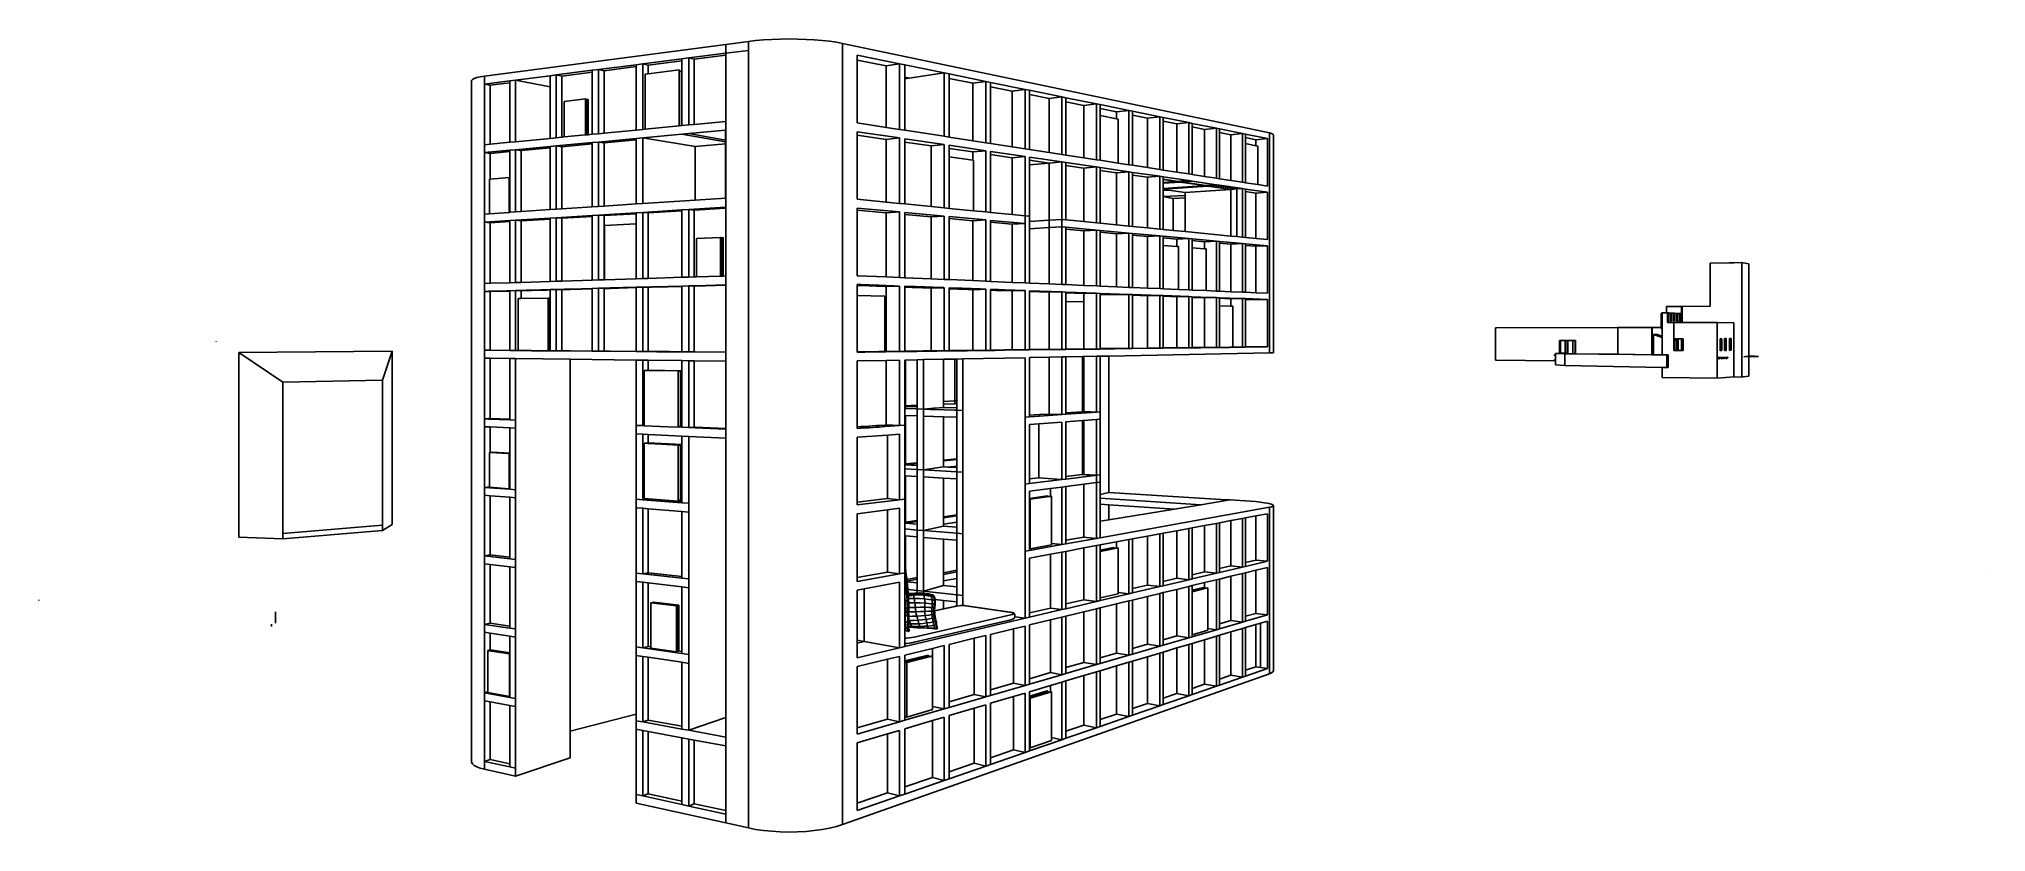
# Model space of a CAD drawing. Extents: x -29445 to 46678, y -19438 to 11547.
import ezdxf

# ---------------------------------------------------------------- set-up
doc = ezdxf.new("R2010")
doc.units = 0
doc.layers.get('0').update_dxf_attribs({"linetype": 'CONTINUOUS'})

msp = doc.modelspace()

# ---------------------------------------------------------------- linework, layer by layer
for p, q in [((-1710, 11452), (-2594, 11335)), ((-1710, 11452), (-1425, 11485)), ((-1710, 11452), (-1710, -19278)), ((-1425, 11485), (-1120, 11511)), ((-1120, 11511), (-798, 11530)), ((-798, 11530), (-465, 11542)), ((-465, 11542), (-127, 11547)), ((-127, 11547), (212, 11543)), ((212, 11543), (546, 11532)), ((546, 11532), (869, 11514)), ((869, 11514), (1178, 11488)), ((1178, 11488), (1466, 11456)), ((1466, 11456), (1730, 11418)), ((-12030, 10091), (-2594, 11335)), ((-5839, 10574), (-4305, 10770)), ((-5626, 10526), (-4305, 10693)), ((-4305, 10770), (-4037, 10804)), ((-4305, 10770), (-4305, 10693)), ((-4305, 10693), (-4305, 10300)), ((-4037, 10804), (-2594, 10989)), ((-4037, 10804), (-4037, 8188)), ((-4037, 10804), (-3828, 10754)), ((-3828, 10754), (-2594, 10911)), ((-3828, 10754), (-3828, 8209)), ((-2594, 10989), (-2594, 11335)), ((-2594, 10989), (-1710, 11102)), ((-2594, 10911), (-2594, 10989)), ((-2594, 8328), (-2594, 10911)), ((1730, 11418), (1966, 11374)), ((1966, 11374), (1966, -19147)), ((18662, 7878), (1966, 11374)), ((2549, 10908), (4196, 10574)), ((2549, 10908), (2549, 10720)), ((2549, 10720), (3681, 10494)), ((2549, 10720), (2549, 8267)), ((-12533, 9928), (-12499, 9966)), ((-12533, 9928), (-12533, -16713)), ((-12499, 9966), (-12430, 10002)), ((-12430, 10002), (-12327, 10035)), ((-12327, 10035), (-12193, 10065)), ((-12193, 10065), (-12030, 10091)), ((-12030, 10091), (-12030, 9782)), ((-11038, 9909), (-12030, 9782)), ((-10812, 9938), (-11038, 9909)), ((-11038, 9909), (-11038, 9838)), ((-9458, 10111), (-10812, 9938)), ((-9458, 9677), (-10812, 9938)), ((-10812, 9938), (-10812, 7532)), ((-9458, 10111), (-9222, 10141)), ((-9458, 10111), (-9458, 9677)), ((-9222, 10141), (-7812, 10322)), ((-9222, 10141), (-9222, 7686)), ((-9222, 10141), (-9003, 10097)), ((-9003, 10097), (-7812, 10248)), ((-9003, 10097), (-9003, 7707)), ((-7812, 10322), (-7566, 10353)), ((-7812, 10248), (-7812, 10322)), ((-7812, 7823), (-7812, 10248)), ((-7566, 10353), (-6096, 10541)), ((-7566, 10353), (-7566, 7846)), ((-7566, 10353), (-7349, 10307)), ((-7349, 10307), (-6096, 10466)), ((-7349, 10307), (-7349, 7867)), ((-6096, 10541), (-5839, 10574)), ((-6096, 10541), (-6096, 10466)), ((-6096, 10466), (-6096, 7989)), ((-5839, 10574), (-5839, 8014)), ((-5839, 10574), (-5626, 10526)), ((-5626, 10188), (-5749, 10173)), ((-5749, 10173), (-5749, 8022)), ((-5626, 10526), (-5626, 10188)), ((-4421, 10335), (-5626, 10188)), ((-4421, 8151), (-4421, 10335)), ((-4412, 10332), (-4421, 10335)), ((-4412, 10332), (-4412, 10303)), ((-4368, 10292), (-4412, 10303)), ((-4412, 10303), (-4412, 8155)), ((-4305, 10300), (-4368, 10292)), ((-4318, 10281), (-4368, 10292)), ((-4318, 10281), (-4318, 8161)), ((-4305, 10300), (-4305, 8162)), ((4196, 10574), (3681, 10494)), ((3681, 10494), (3681, 8093)), ((4196, 10574), (4196, 8014)), ((4196, 10574), (4406, 10531)), ((4406, 10531), (5943, 10219)), ((4406, 10055), (4406, 10531)), ((4406, 10055), (4582, 10021)), ((4406, 9995), (4406, 10055)), ((4582, 10021), (4406, 9995)), ((4406, 7981), (4406, 9995)), ((5943, 10219), (4582, 10021)), ((5943, 10219), (5943, 7745)), ((5943, 10219), (6139, 10179)), ((6139, 10179), (7576, 9888)), ((6139, 10179), (6139, 10004)), ((6139, 10004), (7071, 9818)), ((6139, 10004), (6139, 7715)), ((-12030, 9782), (-12030, 7414)), ((-12030, 9782), (-11807, 9741)), ((-11038, 9838), (-11807, 9741)), ((-11807, 9741), (-11807, 7435)), ((-11038, 9838), (-11038, 7510)), ((-9458, 9677), (-9458, 7663)), ((-8075, 9203), (-8906, 9109)), ((-8075, 7797), (-8075, 9203)), ((-8069, 9202), (-8075, 9203)), ((-8069, 9202), (-8069, 9184)), ((-8069, 9184), (-8069, 7798)), ((-8037, 9178), (-8069, 9184)), ((-7978, 9185), (-8037, 9178)), ((-8000, 9171), (-8037, 9178)), ((-8000, 9171), (-8000, 7804)), ((-7978, 9185), (-7978, 7806)), ((-7972, 9183), (-7978, 9185)), ((-7972, 7807), (-7972, 9183)), ((7576, 9888), (7071, 9818)), ((7071, 9818), (7071, 7571)), ((7576, 9888), (7576, 7494)), ((7576, 9888), (7759, 9850)), ((7759, 9850), (9106, 9577)), ((7759, 9850), (7759, 9681)), ((7759, 9681), (8606, 9512)), ((7759, 9681), (7759, 7465)), ((9106, 9577), (8606, 9512)), ((8606, 7335), (8606, 9512)), ((9106, 9577), (9279, 9542)), ((9106, 7258), (9106, 9577)), ((9279, 9542), (10544, 9285)), ((9279, 9378), (9279, 9542)), ((9279, 9378), (10049, 9224)), ((9279, 7232), (9279, 9378)), ((10544, 9285), (10049, 9224)), ((10049, 9224), (10049, 7113)), ((10544, 9285), (10544, 7037)), ((10544, 9285), (10706, 9252)), ((10706, 9252), (11896, 9011)), ((10706, 9252), (10706, 9093)), ((-8906, 9109), (-8906, 7717)), ((10706, 9093), (11407, 8953)), ((10706, 9093), (10706, 7012)), ((11896, 9011), (11407, 8953)), ((11407, 6904), (11407, 8953)), ((11896, 9011), (12048, 8980)), ((11896, 6829), (11896, 9011)), ((12048, 8980), (13170, 8752)), ((12048, 8980), (12048, 8825)), ((12048, 8825), (12688, 8697)), ((12048, 8825), (12048, 8556)), ((12688, 8429), (12048, 8556)), ((12048, 8556), (12048, 6806)), ((13170, 8752), (12688, 8697)), ((12688, 8697), (12688, 8429)), ((12742, 8418), (12688, 8429)), ((12742, 6699), (12742, 8418)), ((13170, 8752), (13314, 8723)), ((13170, 8752), (13170, 6633)), ((13314, 8723), (14374, 8508)), ((13314, 8723), (13314, 8572)), ((13314, 8572), (13898, 8456)), ((13314, 8572), (13314, 6611)), ((14374, 8508), (13898, 8456)), ((13898, 8456), (13898, 6521)), ((14374, 8508), (14510, 8480)), ((14374, 8508), (14374, 6448)), ((14510, 8480), (15512, 8277)), ((14510, 8480), (14510, 8334)), ((-9458, 7663), (-10812, 7532)), ((-9458, 7663), (-9222, 7686)), ((-9222, 7686), (-9003, 7707)), ((-9003, 7707), (-8906, 7717)), ((-8906, 7717), (-8075, 7797)), ((-8075, 7797), (-8069, 7798)), ((-8069, 7798), (-8000, 7804)), ((-8000, 7804), (-7978, 7806)), ((-7978, 7806), (-7972, 7807)), ((-7972, 7807), (-7812, 7823)), ((-7812, 7823), (-7566, 7846)), ((-7566, 7846), (-7349, 7867)), ((-7566, 7520), (-6096, 7657)), ((-7349, 7867), (-6096, 7989)), ((-6096, 7989), (-5839, 8014)), ((-6096, 7657), (-5839, 7680)), ((-6096, 7657), (-6096, 7602)), ((-5839, 8014), (-5749, 8022)), ((-4305, 7823), (-5839, 7680)), ((-3792, 7343), (-5839, 7680)), ((-5839, 7680), (-5839, 5120)), ((-5749, 8022), (-4421, 8151)), ((-4421, 8151), (-4412, 8152)), ((-4402, 8153), (-4412, 8155)), ((-4412, 8155), (-4412, 8152)), ((-4412, 8152), (-4402, 8153)), ((-4402, 8153), (-4318, 8161)), ((-4318, 8161), (-4305, 8162)), ((-4305, 8162), (-4037, 8188)), ((-4037, 7848), (-4305, 7823)), ((-2599, 7527), (-4305, 7823)), ((-4037, 8188), (-3828, 8209)), ((-2599, 7981), (-4037, 7848)), ((-2599, 7596), (-4037, 7848)), ((-3828, 8209), (-2594, 8328)), ((-2599, 7983), (-2594, 7982)), ((-2594, 7982), (-2599, 7983)), ((-2599, 7983), (-2599, 7981)), ((-2594, 7982), (-2599, 7981)), ((-2599, 7981), (-2599, 7596)), ((-2594, 7982), (-2594, 8328)), ((-2594, 7982), (-2594, 7982)), ((-2594, 7982), (-2594, 7982)), ((-2594, 7982), (-2594, 7595)), ((3681, 8093), (2549, 8267)), ((2549, 7923), (4196, 7680)), ((2549, 7923), (2549, 7787)), ((2549, 7787), (3681, 7623)), ((2549, 7787), (2549, 5282)), ((4196, 8014), (3681, 8093)), ((4196, 7680), (3681, 7623)), ((3681, 7623), (3681, 5171)), ((4406, 7981), (4196, 8014)), ((4196, 7680), (4196, 5120)), ((5943, 7745), (4406, 7981)), ((4406, 7649), (5943, 7423)), ((4406, 7518), (4406, 7649)), ((6139, 7715), (5943, 7745)), ((7071, 7571), (6139, 7715)), ((14510, 8334), (15042, 8228)), ((14510, 8334), (14510, 6427)), ((15512, 8277), (15042, 8228)), ((15042, 8228), (15042, 6345)), ((15512, 8277), (15641, 8250)), ((15512, 8277), (15512, 6273)), ((15641, 8250), (16590, 8058)), ((15641, 8250), (15641, 8108)), ((15641, 8108), (16126, 8012)), ((15641, 8108), (15641, 6253)), ((16590, 8058), (16126, 8012)), ((16126, 8012), (16126, 6178)), ((16590, 8058), (16712, 8033)), ((16590, 8058), (16590, 6107)), ((16712, 8033), (17612, 7850)), ((16712, 8033), (16712, 7895)), ((16712, 7895), (17154, 7806)), ((16712, 7895), (16712, 6088)), ((17612, 7850), (17154, 7806)), ((17154, 7806), (17154, 6020)), ((17612, 7850), (17728, 7827)), ((17612, 7850), (17612, 5950)), ((17728, 7827), (18584, 7653)), ((17728, 7827), (17728, 7692)), ((17728, 7692), (18132, 7611)), ((17728, 7692), (17728, 7457)), ((18584, 7653), (18132, 7611)), ((18584, 7653), (18584, 5800)), ((18662, 7878), (18662, -722)), ((18748, 7855), (18662, 7878)), ((18689, 7871), (18694, 7871)), ((18801, 7831), (18748, 7855)), ((18822, 7804), (18801, 7831)), ((18822, 7804), (18822, -716)), ((-11807, 7435), (-12030, 7414)), ((-12030, 7414), (-12030, 7105)), ((-12030, 7105), (-11038, 7197)), ((-12030, 7105), (-12030, 4708)), ((-12030, 7105), (-11807, 7075)), ((-11038, 7510), (-11807, 7435)), ((-11807, 7075), (-11038, 7146)), ((-11807, 7075), (-11807, 6072)), ((-10812, 7532), (-11038, 7510)), ((-11038, 7197), (-10812, 7219)), ((-11038, 7197), (-11038, 7146)), ((-11038, 7146), (-11038, 6113)), ((-10812, 7219), (-9458, 7344)), ((-10812, 7219), (-10812, 4789)), ((-10812, 7219), (-10590, 7188)), ((-10590, 7188), (-9458, 7292)), ((-10590, 7188), (-10590, 4804)), ((-9458, 7344), (-9222, 7366)), ((-9458, 7344), (-9458, 7292)), ((-9458, 7292), (-9458, 4879)), ((-9222, 7366), (-7812, 7497)), ((-9222, 7366), (-9222, 4895)), ((-9222, 7366), (-9003, 7334)), ((-9003, 7334), (-7812, 7444)), ((-9003, 7334), (-9003, 4910)), ((-7812, 7497), (-7566, 7520)), ((-7812, 7497), (-7812, 7444)), ((-7812, 7444), (-7812, 4989)), ((-7566, 7520), (-7566, 5005)), ((-7566, 7520), (-7349, 7486)), ((-7349, 7486), (-6096, 7602)), ((-7349, 7486), (-7349, 5020)), ((-6096, 7602), (-6096, 5103)), ((-2599, 7447), (-3792, 7343)), ((-3792, 5247), (-3792, 7343)), ((-2594, 7595), (-2599, 7596)), ((-2599, 7596), (-2599, 7527)), ((-2594, 7526), (-2599, 7527)), ((-2599, 7527), (-2599, 7447)), ((-2594, 7447), (-2599, 7447)), ((-2599, 7447), (-2599, 5322)), ((-2594, 7595), (-2594, 7526)), ((-2594, 7526), (-2594, 7447)), ((-2594, 7447), (-2594, 5321)), ((4406, 7518), (5432, 7369)), ((4406, 5100), (4406, 7518)), ((5943, 7423), (5432, 7369)), ((5432, 7369), (5432, 4999)), ((5943, 7423), (5943, 4948)), ((6139, 7394), (7576, 7182)), ((6139, 7394), (6139, 7266)), ((6139, 7266), (7071, 7131)), ((6139, 7266), (6139, 6939)), ((6139, 6939), (6147, 6939)), ((6139, 6939), (6139, 4929)), ((6147, 6939), (6147, 4928)), ((7071, 6809), (6147, 6939)), ((7576, 7494), (7071, 7571)), ((7576, 7182), (7071, 7131)), ((7071, 7131), (7071, 6809)), ((7759, 7465), (7576, 7494)), ((7576, 7182), (7576, 4788)), ((8606, 7335), (7759, 7465)), ((7759, 7155), (9106, 6956)), ((7759, 7155), (7759, 7032)), ((7759, 7032), (8606, 6909)), ((7759, 7032), (7759, 4770)), ((9106, 7258), (8606, 7335)), ((9106, 6956), (8606, 6909)), ((8606, 4687), (8606, 6909)), ((9279, 7232), (9106, 7258)), ((9106, 4637), (9106, 6956)), ((10049, 7113), (9279, 7232)), ((9279, 6931), (10544, 6744)), ((9279, 6931), (9279, 6811)), ((10544, 7037), (10049, 7113)), ((10706, 7012), (10544, 7037)), ((10706, 7012), (11407, 6904)), ((11407, 6904), (11896, 6829)), ((17728, 7457), (17728, 5932)), ((18132, 7376), (17728, 7457)), ((18132, 7611), (18132, 7376)), ((18206, 7362), (18132, 7376)), ((18206, 5858), (18206, 7362)), ((-11063, 6130), (-11807, 6072)), ((-11063, 4772), (-11063, 6130)), ((-11057, 6130), (-11063, 6130)), ((-11057, 6130), (-11057, 6115)), ((-11057, 6115), (-11057, 4773)), ((-11040, 6113), (-11057, 6115)), ((-11038, 6113), (-11040, 6113)), ((-11038, 6112), (-11040, 6113)), ((-11038, 6113), (-11038, 6112)), ((-11038, 6112), (-11038, 4774)), ((7094, 6806), (7071, 6809)), ((7094, 4835), (7094, 6806)), ((9279, 6811), (10049, 6700)), ((9279, 6811), (9279, 6630)), ((9279, 6630), (10049, 6700)), ((9279, 6630), (9279, 4621)), ((10049, 6700), (10544, 6744)), ((10049, 6700), (10049, 4466)), ((10544, 6744), (10706, 6720)), ((10544, 6744), (10544, 4496)), ((10706, 6720), (11881, 6547)), ((10706, 6605), (10706, 6720)), ((10706, 6605), (11392, 6505)), ((10706, 4480), (10706, 6605)), ((11881, 6547), (11392, 6505)), ((11392, 6505), (11407, 6503)), ((11896, 6545), (11407, 6503)), ((11407, 4411), (11407, 6503)), ((11881, 6547), (11896, 6545)), ((11896, 6829), (12048, 6806)), ((11896, 4363), (11896, 6545)), ((11896, 6545), (12048, 6522)), ((12048, 6806), (12742, 6699)), ((12048, 6522), (13170, 6357)), ((12048, 6522), (12048, 6410)), ((12048, 6410), (12688, 6317)), ((12048, 6410), (12048, 4348)), ((13170, 6357), (12688, 6317)), ((12688, 6317), (12688, 4285)), ((12742, 6699), (13170, 6633)), ((13170, 6633), (13314, 6611)), ((13170, 6357), (13314, 6336)), ((13170, 6357), (13170, 4238)), ((13314, 6611), (13898, 6521)), ((13314, 6336), (14374, 6180)), ((13314, 6336), (13314, 6227)), ((13314, 6227), (13898, 6142)), ((13314, 6227), (13314, 4224)), ((13898, 6521), (14374, 6448)), ((14374, 6180), (13898, 6142)), ((13898, 6142), (13898, 4167)), ((14374, 6448), (14510, 6427)), ((14374, 6180), (14510, 6159)), ((14374, 6180), (14374, 4120)), ((14510, 6427), (15042, 6345)), ((14510, 6159), (14510, 6159)), ((14510, 6159), (15512, 6012)), ((14510, 6159), (14510, 6159)), ((14510, 6159), (14510, 6159)), ((14510, 6159), (14510, 6064)), ((14510, 6159), (14510, 6064)), ((15042, 6345), (15512, 6273)), ((15512, 6273), (15641, 6253)), ((15641, 6253), (16126, 6178)), ((16126, 6178), (16590, 6107)), ((16590, 6107), (16712, 6088)), ((-11807, 6072), (-11834, 6070)), ((-11834, 6070), (-11834, 4721)), ((14510, 6064), (14510, 6064)), ((14510, 6064), (15088, 5980)), ((14510, 6064), (14510, 6053)), ((14510, 6064), (14510, 6053)), ((14510, 6053), (14510, 6053)), ((14510, 6053), (15042, 5976)), ((14510, 6053), (14510, 5936)), ((14510, 6053), (14510, 5936)), ((15512, 6012), (14510, 5936)), ((15171, 5957), (14510, 5908)), ((14510, 5936), (14510, 5936)), ((14510, 5936), (14510, 5908)), ((14510, 5936), (14510, 5908)), ((14510, 5908), (14510, 5908)), ((14510, 5908), (14510, 5702)), ((14510, 5908), (14510, 5702)), ((16590, 5853), (14510, 5702)), ((16249, 5801), (14510, 5676)), ((14510, 5702), (14510, 5702)), ((14510, 5702), (14510, 5676)), ((14510, 5702), (14510, 5676)), ((14510, 5676), (14510, 5676)), ((14510, 5676), (14510, 5663)), ((14510, 5676), (14510, 5663)), ((14510, 5663), (14510, 5663)), ((14512, 5663), (14510, 5663)), ((14510, 5663), (14510, 5621)), ((14510, 5663), (14510, 5621)), ((14510, 5621), (14510, 5621)), ((14510, 5621), (14512, 5621)), ((14510, 5621), (14510, 5387)), ((14510, 5621), (14510, 5387)), ((14510, 5387), (14510, 5387)), ((14510, 5387), (14512, 5387)), ((14510, 5387), (14510, 5331)), ((14510, 5387), (14510, 5331)), ((14510, 5331), (14510, 5331)), ((14510, 5331), (14512, 5331)), ((14510, 5331), (14510, 5289)), ((14510, 5331), (14510, 5289)), ((14512, 5663), (14512, 5621)), ((14729, 5633), (14512, 5663)), ((14512, 5621), (14729, 5633)), ((14512, 5387), (15373, 5433)), ((14512, 5387), (14899, 5309)), ((14512, 5387), (14512, 5331)), ((14512, 5331), (14512, 5289)), ((15373, 5546), (14729, 5633)), ((14899, 5309), (15373, 5334)), ((15088, 5980), (15042, 5976)), ((15512, 6012), (15088, 5980)), ((15218, 5961), (15171, 5957)), ((15218, 5961), (15171, 5958)), ((15171, 5958), (15171, 5957)), ((15171, 5957), (16126, 5819)), ((15641, 5993), (15218, 5961)), ((15641, 5993), (15218, 5961)), ((15218, 5961), (16172, 5823)), ((15218, 5961), (15218, 5961)), ((17154, 5670), (15373, 5546)), ((15373, 5433), (15373, 5546)), ((15373, 5334), (15373, 5433)), ((15373, 4021), (15373, 5334)), ((15512, 6012), (15641, 5993)), ((15512, 6012), (15512, 6012)), ((15641, 5993), (15641, 5993)), ((15641, 5993), (16590, 5853)), ((16172, 5823), (16126, 5819)), ((16590, 5853), (16172, 5823)), ((16480, 5818), (16249, 5801)), ((16480, 5818), (16249, 5801)), ((16249, 5801), (17154, 5670)), ((16249, 5801), (16249, 5801)), ((16712, 5835), (16480, 5818)), ((16712, 5835), (16480, 5818)), ((16480, 5818), (16480, 5818)), ((16480, 5818), (17383, 5686)), ((16590, 5853), (16712, 5835)), ((16590, 5853), (16590, 5853)), ((16712, 6088), (17154, 6020)), ((16712, 5835), (17612, 5702)), ((16712, 5835), (16712, 5835)), ((17154, 6020), (17612, 5950)), ((17383, 5686), (17154, 5670)), ((17154, 5670), (17154, 5670)), ((17154, 5670), (17154, 3846)), ((17612, 5702), (17383, 5686)), ((17383, 5686), (17383, 3824)), ((17612, 5950), (17728, 5932)), ((17613, 5702), (17612, 5702)), ((17612, 5702), (17613, 5702)), ((17612, 5702), (17612, 5702)), ((17612, 5702), (17612, 3801)), ((17613, 5702), (17613, 3801)), ((17613, 5702), (17728, 5685)), ((17728, 5932), (18206, 5858)), ((17728, 5685), (18584, 5559)), ((17728, 5685), (17728, 5587)), ((17728, 5587), (18132, 5528)), ((17728, 5587), (17728, 3790)), ((18584, 5559), (18132, 5528)), ((18132, 5528), (18132, 3750)), ((18206, 5858), (18584, 5800)), ((18584, 5559), (18584, 3706)), ((-11834, 4721), (-12030, 4708)), ((-12030, 4708), (-12030, 4386)), ((-11063, 4772), (-11834, 4721)), ((-11057, 4773), (-11063, 4772)), ((-11038, 4774), (-11057, 4773)), ((-10812, 4789), (-11038, 4774)), ((-10590, 4804), (-10812, 4789)), ((-9458, 4879), (-10590, 4804)), ((-9222, 4895), (-9458, 4879)), ((-9003, 4910), (-9222, 4895)), ((-7812, 4649), (-9222, 4561)), ((-7812, 4989), (-9003, 4910)), ((-7812, 4615), (-9003, 4541)), ((-7566, 5005), (-7812, 4989)), ((-7566, 4665), (-7812, 4649)), ((-7812, 4649), (-7812, 4615)), ((-7812, 4615), (-7812, 2125)), ((-7349, 5020), (-7566, 5005)), ((-6096, 4756), (-7566, 4665)), ((-7566, 4665), (-7566, 2132)), ((-7566, 4665), (-7349, 4644)), ((-6096, 5103), (-7349, 5020)), ((-6096, 4721), (-7349, 4644)), ((-7349, 4644), (-7349, 2139)), ((-5839, 5120), (-6096, 5103)), ((-5839, 4772), (-6096, 4756)), ((-6096, 4756), (-6096, 4721)), ((-6096, 4721), (-6096, 4318)), ((-3792, 5247), (-5839, 5120)), ((-4305, 4868), (-5839, 4772)), ((-5839, 4772), (-5839, 2186)), ((-5839, 4772), (-5626, 4750)), ((-4305, 4832), (-5626, 4750)), ((-5626, 4750), (-5626, 2193)), ((-4037, 4885), (-4305, 4868)), ((-4305, 4868), (-4305, 4832)), ((-4305, 4832), (-4305, 2234)), ((-2594, 4975), (-4037, 4885)), ((-4037, 4885), (-4037, 2242)), ((-4037, 4885), (-3828, 4862)), ((-2594, 4938), (-3828, 4862)), ((-3828, 4862), (-3828, 2249)), ((-2594, 5321), (-3792, 5247)), ((-2599, 5322), (-2594, 5321)), ((-2594, 5321), (-2599, 5322)), ((-2594, 4975), (-2594, 5321)), ((-2594, 5321), (-2594, 5321)), ((-2594, 5321), (-2594, 5321)), ((-2594, 4938), (-2594, 4975)), ((-2594, 2287), (-2594, 4938)), ((3681, 5171), (2549, 5282)), ((2549, 4938), (4196, 4787)), ((2549, 4938), (2549, 4853)), ((2549, 4853), (3681, 4751)), ((2549, 4853), (2549, 2297)), ((4196, 5120), (3681, 5171)), ((4196, 4787), (3681, 4751)), ((3681, 4751), (3681, 2249)), ((4406, 5100), (4196, 5120)), ((4196, 4787), (4196, 2227)), ((5432, 4999), (4406, 5100)), ((4406, 4768), (5943, 4626)), ((4406, 4685), (4406, 4768)), ((4406, 4685), (5432, 4593)), ((4406, 2218), (4406, 4685)), ((5943, 4948), (5432, 4999)), ((5943, 4626), (5432, 4593)), ((5432, 4593), (5432, 2174)), ((6139, 4929), (5943, 4948)), ((5943, 4626), (5943, 2152)), ((6147, 4928), (6139, 4929)), ((6139, 4608), (7576, 4476)), ((6139, 4608), (6139, 4529)), ((7094, 4835), (6147, 4928)), ((7576, 4788), (7094, 4835)), ((7759, 4770), (7576, 4788)), ((8606, 4687), (7759, 4770)), ((9106, 4637), (8606, 4687)), ((9106, 4336), (9106, 4637)), ((9279, 4621), (9106, 4637)), ((9279, 4420), (9279, 4621)), ((14510, 5289), (14510, 5289)), ((14510, 5289), (14512, 5289)), ((14510, 5289), (14510, 5219)), ((14510, 5289), (14510, 5219)), ((14512, 5219), (14510, 5219)), ((14510, 5219), (14510, 5219)), ((14510, 5219), (14510, 5178)), ((14510, 5219), (14510, 5178)), ((14512, 5178), (14510, 5178)), ((14510, 5178), (14510, 5178)), ((14510, 5178), (14510, 4106)), ((14510, 5178), (14510, 4106)), ((14512, 5289), (14512, 5219)), ((14512, 5219), (14512, 5178)), ((14512, 5178), (14512, 4106)), ((14899, 5309), (14899, 4068)), ((-11038, 4448), (-12030, 4386)), ((-12030, 4386), (-12030, 1993)), ((-12030, 4386), (-11807, 4367)), ((-11038, 4415), (-11807, 4367)), ((-11807, 4367), (-11807, 2000)), ((-10812, 4462), (-11038, 4448)), ((-11038, 4448), (-11038, 4415)), ((-11038, 4415), (-11038, 2024)), ((-9458, 4546), (-10812, 4462)), ((-10812, 4462), (-10812, 2031)), ((-10812, 4462), (-10590, 4443)), ((-9458, 4513), (-10590, 4443)), ((-10590, 4443), (-10590, 2038)), ((-9222, 4561), (-9458, 4546)), ((-9458, 4546), (-9458, 4513)), ((-9458, 4513), (-9458, 2073)), ((-9222, 4561), (-9222, 2081)), ((-9222, 4561), (-9003, 4541)), ((-9003, 4541), (-9003, 2088)), ((-6096, 4318), (-7332, 4254)), ((-7332, 4254), (-7332, 2140)), ((-6096, 4318), (-6096, 2178)), ((6139, 4529), (7071, 4445)), ((6139, 4529), (6139, 2144)), ((7576, 4476), (7071, 4445)), ((7071, 4445), (7071, 2104)), ((7576, 4476), (7576, 2082)), ((7759, 4459), (9106, 4336)), ((7759, 4459), (7759, 4383)), ((7759, 4383), (8606, 4306)), ((7759, 4383), (7759, 2074)), ((9106, 4336), (8606, 4306)), ((8606, 2038), (8606, 4306)), ((9106, 2017), (9106, 4336)), ((9279, 4420), (10049, 4466)), ((9279, 4420), (9279, 4132)), ((9279, 4132), (10049, 4176)), ((9279, 2009), (9279, 4132)), ((10049, 4466), (10544, 4496)), ((10049, 4466), (10049, 4176)), ((10049, 4176), (10544, 4203)), ((10049, 4176), (10049, 1976)), ((10706, 4480), (10544, 4496)), ((10544, 4203), (10544, 4496)), ((10544, 4203), (10544, 1955)), ((10544, 4203), (10706, 4189)), ((10706, 4480), (11407, 4411)), ((10706, 4189), (11896, 4079)), ((10706, 4116), (10706, 4189)), ((10706, 4116), (11407, 4053)), ((10706, 1948), (10706, 4116)), ((11407, 4411), (11896, 4363)), ((11896, 4079), (11407, 4053)), ((11407, 1918), (11407, 4053)), ((11896, 4363), (12048, 4348)), ((11896, 4079), (12048, 4065)), ((11896, 1898), (11896, 4079)), ((12048, 4348), (12688, 4285)), ((12048, 4065), (13170, 3962)), ((12048, 4065), (12048, 3995)), ((12048, 3995), (12688, 3937)), ((12048, 3995), (12048, 1891)), ((12688, 4285), (13170, 4238)), ((13170, 3962), (12688, 3937)), ((12688, 3937), (12688, 1864)), ((13170, 4238), (13314, 4224)), ((13170, 3962), (13314, 3949)), ((13170, 3962), (13170, 1843)), ((13314, 4224), (13898, 4167)), ((13314, 3949), (14374, 3851)), ((13314, 3949), (13314, 3881)), ((13314, 3881), (13898, 3828)), ((13314, 3881), (13314, 1837)), ((13898, 4167), (14374, 4120)), ((14374, 3851), (13898, 3828)), ((13898, 3828), (13898, 1812)), ((14374, 4120), (14510, 4106)), ((14374, 3851), (14510, 3839)), ((14374, 3851), (14374, 1792)), ((14510, 4106), (14510, 4106)), ((14510, 4106), (14512, 4106)), ((14510, 3839), (15512, 3747)), ((14510, 3839), (14510, 3773)), ((14512, 4106), (14899, 4068)), ((14899, 4068), (15373, 4021)), ((15373, 4021), (17154, 3846)), ((17154, 3846), (17383, 3824)), ((17383, 3824), (17612, 3801)), ((-2796, 3793), (-3738, 3752)), ((-3738, 3752), (-3738, 2251)), ((-2796, 2281), (-2796, 3793)), ((-2790, 3793), (-2796, 3793)), ((-2790, 3793), (-2790, 3781)), ((-2704, 3785), (-2790, 3781)), ((-2790, 3781), (-2790, 3777)), ((-2729, 3772), (-2790, 3777)), ((-2790, 3777), (-2790, 2290)), ((-2729, 3772), (-2729, 2287)), ((-2704, 3785), (-2704, 2284)), ((-2698, 3784), (-2704, 3785)), ((-2698, 2284), (-2698, 3784)), ((14510, 3773), (15042, 3725)), ((14510, 3773), (14510, 3484)), ((15042, 3439), (14510, 3484)), ((14510, 3484), (14510, 1786)), ((15512, 3747), (15042, 3725)), ((15042, 3725), (15042, 3439)), ((15106, 3433), (15042, 3439)), ((15106, 1760), (15106, 3433)), ((15512, 3747), (15641, 3735)), ((15512, 3747), (15512, 1743)), ((15641, 3735), (16590, 3648)), ((15641, 3735), (15641, 3671)), ((15641, 3671), (16126, 3627)), ((15641, 3671), (15641, 3390)), ((16126, 3348), (15641, 3390)), ((15641, 3390), (15641, 1737)), ((16590, 3648), (16126, 3627)), ((16126, 3627), (16126, 3348)), ((16194, 3342), (16126, 3348)), ((16194, 1714), (16194, 3342)), ((16590, 3648), (16712, 3637)), ((16590, 3648), (16590, 1697)), ((16712, 3637), (17612, 3554)), ((16712, 3637), (16712, 3574)), ((16712, 3574), (17154, 3534)), ((16712, 3574), (16712, 1692)), ((17612, 3554), (17154, 3534)), ((17154, 3534), (17154, 1673)), ((17612, 3801), (17613, 3801)), ((17612, 3554), (17728, 3543)), ((17612, 3554), (17612, 1653)), ((17613, 3801), (17728, 3790)), ((17728, 3790), (18132, 3750)), ((17728, 3543), (18584, 3465)), ((17728, 3543), (17728, 3482)), ((17728, 3482), (18132, 3446)), ((17728, 3482), (17728, 1648)), ((18132, 3750), (18584, 3706)), ((18584, 3465), (18132, 3446)), ((18132, 3446), (18132, 1631)), ((18584, 3465), (18584, 1612)), ((-2729, 2287), (-2790, 2290)), ((-2790, 2290), (-2790, 2285)), ((-2729, 2287), (-2790, 2285)), ((-2790, 2285), (-2790, 2281)), ((-2704, 2284), (-2698, 2284)), ((-2698, 2284), (-2594, 2287)), ((-2594, 1941), (-2594, 2287)), ((3681, 2249), (2549, 2297)), ((36642, 2800), (35898, 2783)), ((35898, 1105), (35898, 2783)), ((36642, 2800), (36824, 2805)), ((37135, 2813), (36824, 2805)), ((37188, 2803), (37135, 2813)), ((37135, -1660), (37135, 2813)), ((37188, 2803), (37399, 2765)), ((37399, -1631), (37399, 2765)), ((-12030, 1993), (-11807, 2000)), ((-12030, 1993), (-12030, 1685)), ((-12030, 1685), (-11866, 1689)), ((-12030, 1685), (-12030, -617)), ((-12030, 1685), (-11866, 1680)), ((-11866, 1689), (-11038, 1712)), ((-11866, 1689), (-11866, 1680)), ((-11866, 1680), (-11807, 1678)), ((-11807, 2000), (-11038, 2024)), ((-11807, 1678), (-11153, 1695)), ((-11807, 1678), (-11807, -614)), ((-11038, 1708), (-11153, 1706)), ((-11153, 1695), (-11153, 1706)), ((-11038, 1702), (-11153, 1706)), ((-11153, 1695), (-11038, 1699)), ((-11038, 2024), (-10812, 2031)), ((-11038, 1712), (-10812, 1718)), ((-11038, 1712), (-11038, 1708)), ((-11038, 1708), (-11038, 1702)), ((-11038, 1702), (-11038, 1699)), ((-11038, 1699), (-11038, -620)), ((-10812, 2031), (-10590, 2038)), ((-10812, 1718), (-10598, 1724)), ((-10812, 1718), (-10812, -627)), ((-10812, 1718), (-10723, 1715)), ((-10598, 1718), (-10723, 1715)), ((-10723, 1715), (-10598, 1711)), ((-10598, 1724), (-10398, 1729)), ((-10598, 1718), (-10598, 1724)), ((-10398, 1722), (-10598, 1718)), ((-10598, 1711), (-10598, 1718)), ((-10598, 1711), (-10590, 1711)), ((-10590, 2038), (-9458, 2073)), ((-10590, 1711), (-10398, 1716)), ((-10590, 1711), (-10590, 1406)), ((-10398, 1729), (-10362, 1730)), ((-10398, 1722), (-10398, 1729)), ((-10362, 1723), (-10398, 1722)), ((-10398, 1716), (-10398, 1722)), ((-10398, 1716), (-10362, 1717)), ((-10362, 1730), (-10183, 1735)), ((-10362, 1723), (-10362, 1730)), ((-10183, 1727), (-10362, 1723)), ((-10362, 1717), (-10362, 1723)), ((-10362, 1717), (-10183, 1722)), ((-10183, 1735), (-9458, 1755)), ((-10183, 1727), (-10183, 1735)), ((-9862, 1734), (-10183, 1727)), ((-10183, 1722), (-9862, 1730)), ((-10183, 1722), (-10183, 1727)), ((-9862, 1734), (-9862, 1730)), ((-9799, 1732), (-9862, 1734)), ((-9862, 1730), (-9799, 1732)), ((-9799, 1732), (-9637, 1736)), ((-9458, 1743), (-9637, 1739)), ((-9637, 1736), (-9637, 1739)), ((-9592, 1737), (-9637, 1739)), ((-9637, 1736), (-9592, 1737)), ((-9592, 1737), (-9458, 1741)), ((-9458, 2073), (-9222, 2081)), ((-9458, 1755), (-9222, 1761)), ((-9458, 1755), (-9458, 1743)), ((-9458, 1743), (-9458, 1741)), ((-9458, 1741), (-9458, 1420)), ((-9222, 2081), (-9003, 2088)), ((-9222, 1761), (-8901, 1770)), ((-9222, 1761), (-9222, -639)), ((-9222, 1761), (-9003, 1753)), ((-9003, 2088), (-7812, 2125)), ((-9003, 1753), (-8901, 1756)), ((-9003, 1753), (-9003, -637)), ((-8901, 1770), (-8677, 1776)), ((-8901, 1770), (-8901, 1756)), ((-8901, 1756), (-8677, 1762)), ((-8677, 1776), (-7812, 1799)), ((-8677, 1762), (-7812, 1785)), ((-8677, 1762), (-8677, 1776)), ((-7812, 2125), (-7566, 2132)), ((-7812, 1799), (-7566, 1806)), ((-7812, 1799), (-7812, 1785)), ((-7812, 1785), (-7812, -646)), ((-7566, 2132), (-7349, 2139)), ((-7566, 1806), (-7345, 1812)), ((-7566, 1806), (-7566, -653)), ((-7566, 1806), (-7349, 1798)), ((-7349, 2139), (-7332, 2140)), ((-7349, 1798), (-7349, -650)), ((-7349, 1798), (-7345, 1798)), ((-7345, 1812), (-7113, 1818)), ((-7345, 1812), (-7345, 1798)), ((-7345, 1798), (-7113, 1804)), ((-7332, 2140), (-6096, 2178)), ((-7113, 1818), (-6096, 1846)), ((-7113, 1804), (-6096, 1832)), ((-7113, 1804), (-7113, 1818)), ((-6096, 2178), (-5839, 2186)), ((-6096, 1846), (-5839, 1853)), ((-6096, 1846), (-6096, 1832)), ((-6096, 1832), (-6096, -660)), ((-5839, 2186), (-5626, 2193)), ((-5839, 1853), (-5727, 1856)), ((-5839, 1853), (-5839, -667)), ((-5839, 1853), (-5727, 1848)), ((-5727, 1856), (-5486, 1862)), ((-5727, 1856), (-5727, 1848)), ((-5727, 1848), (-5626, 1844)), ((-5626, 2193), (-4305, 2234)), ((-5626, 1844), (-5486, 1848)), ((-5626, 1844), (-5626, -664)), ((-5486, 1862), (-4863, 1879)), ((-5486, 1848), (-4863, 1865)), ((-5486, 1848), (-5486, 1862)), ((-4863, 1879), (-4305, 1894)), ((-4863, 1865), (-4305, 1880)), ((-4863, 1865), (-4863, 1879)), ((-4305, 2234), (-4037, 2242)), ((-4305, 1894), (-4037, 1902)), ((-4305, 1894), (-4305, 1880)), ((-4305, 1880), (-4305, -674)), ((-4037, 2242), (-3828, 2249)), ((-4037, 1902), (-3792, 1908)), ((-4037, 1902), (-4037, -681)), ((-4037, 1902), (-3828, 1893)), ((-3828, 2249), (-3738, 2251)), ((-3828, 1893), (-3792, 1894)), ((-3828, 1893), (-3828, -678)), ((-3792, 1908), (-2594, 1941)), ((-3792, 1894), (-2594, 1926)), ((-3792, 1894), (-3792, 1908)), ((-3738, 2251), (-2796, 2281)), ((-2796, 2281), (-2790, 2281)), ((-2790, 2281), (-2704, 2284)), ((-2594, 1926), (-2594, 1941)), ((-2594, -688), (-2594, 1926)), ((2549, 1953), (2705, 1948)), ((2549, 1953), (2549, 1920)), ((2549, 1920), (2705, 1914)), ((2549, 1920), (2549, 1526)), ((3622, 1495), (2549, 1526)), ((2549, 1526), (2549, -681)), ((2705, 1948), (2705, 1914)), ((2705, 1948), (2849, 1942)), ((2705, 1914), (2849, 1909)), ((2849, 1942), (2849, 1909)), ((2849, 1942), (3017, 1936)), ((2849, 1909), (3017, 1903)), ((3017, 1903), (3017, 1936)), ((3017, 1936), (3301, 1926)), ((3017, 1903), (3301, 1893)), ((3301, 1893), (3301, 1926)), ((3301, 1926), (3378, 1923)), ((3301, 1893), (3378, 1890)), ((3378, 1890), (3378, 1923)), ((3378, 1923), (3391, 1923)), ((3378, 1890), (3391, 1889)), ((3391, 1889), (3391, 1923)), ((3391, 1923), (3464, 1920)), ((3391, 1889), (3464, 1887)), ((3464, 1920), (3464, 1887)), ((3464, 1920), (3622, 1914)), ((3464, 1887), (3622, 1881)), ((3622, 1914), (3622, 1881)), ((3622, 1914), (3663, 1913)), ((3622, 1881), (3663, 1880)), ((3663, 1913), (3663, 1880)), ((3663, 1913), (3981, 1901)), ((3663, 1880), (3681, 1879)), ((4196, 2227), (3681, 2249)), ((3981, 1887), (3681, 1879)), ((3681, 1879), (3681, -662)), ((3981, 1887), (3981, 1901)), ((3981, 1901), (4196, 1893)), ((4196, 1893), (3981, 1887)), ((4406, 2218), (4196, 2227)), ((4196, 1893), (4196, -667)), ((5432, 2174), (4406, 2218)), ((4406, 1853), (4406, 1886)), ((4406, 1886), (4422, 1885)), ((4406, -653), (4406, 1853)), ((4406, 1853), (4422, 1853)), ((4422, 1885), (4422, 1853)), ((4422, 1885), (4429, 1885)), ((4422, 1853), (4429, 1852)), ((4429, 1852), (4429, 1885)), ((4429, 1885), (4688, 1875)), ((4429, 1852), (4688, 1843)), ((4688, 1843), (4688, 1875)), ((4688, 1875), (4704, 1875)), ((4688, 1843), (4704, 1843)), ((4704, 1843), (4704, 1875)), ((4704, 1875), (4792, 1872)), ((4704, 1843), (4792, 1839)), ((4792, 1839), (4792, 1872)), ((4792, 1839), (4792, 1872)), ((4792, 1872), (4792, 1872)), ((4792, 1872), (4808, 1871)), ((4792, 1839), (4792, 1839)), ((4792, 1839), (4808, 1839)), ((4808, 1839), (4808, 1871)), ((4808, 1871), (4871, 1869)), ((4808, 1839), (4871, 1837)), ((4871, 1837), (4871, 1869)), ((4871, 1869), (4872, 1869)), ((4871, 1837), (4872, 1837)), ((4872, 1837), (4872, 1869)), ((4872, 1869), (4887, 1868)), ((4872, 1837), (4887, 1836)), ((4887, 1836), (4887, 1868)), ((4887, 1868), (4892, 1868)), ((4887, 1836), (4892, 1836)), ((4892, 1836), (4892, 1868)), ((4892, 1868), (4972, 1865)), ((4892, 1836), (4972, 1833)), ((4972, 1833), (4972, 1865)), ((4972, 1833), (4972, 1865)), ((4972, 1865), (4972, 1865)), ((4972, 1865), (4988, 1865)), ((4972, 1833), (4972, 1833)), ((4972, 1833), (4988, 1832)), ((4988, 1832), (4988, 1865)), ((4988, 1865), (5104, 1860)), ((4988, 1832), (5104, 1828)), ((5104, 1828), (5104, 1860)), ((5104, 1860), (5105, 1860)), ((5104, 1828), (5105, 1828)), ((5105, 1828), (5105, 1860)), ((5105, 1860), (5119, 1860)), ((5105, 1828), (5119, 1828)), ((5119, 1860), (5119, 1828)), ((5119, 1860), (5131, 1859)), ((5119, 1828), (5131, 1827)), ((5131, 1859), (5131, 1827)), ((5131, 1859), (5170, 1858)), ((5131, 1827), (5170, 1826)), ((5170, 1858), (5170, 1826)), ((5170, 1858), (5196, 1857)), ((5170, 1826), (5189, 1825)), ((5189, 1825), (5196, 1825)), ((5189, 1825), (5196, 1825)), ((5196, 1857), (5196, 1825)), ((5196, 1857), (5198, 1857)), ((5196, 1825), (5196, 1825)), ((5196, 1825), (5198, 1825)), ((5196, 1825), (5198, 1825)), ((5198, 1825), (5198, 1857)), ((5198, 1857), (5200, 1857)), ((5198, 1825), (5198, 1825)), ((5198, 1825), (5200, 1825)), ((5198, 1825), (5200, 1825)), ((5200, 1825), (5200, 1857)), ((5200, 1857), (5206, 1857)), ((5200, 1825), (5206, 1826)), ((5200, 1825), (5200, 1825)), ((5200, 1825), (5206, 1825)), ((5206, 1826), (5206, 1857)), ((5206, 1857), (5288, 1854)), ((5206, 1826), (5288, 1827)), ((5206, 1825), (5206, 1826)), ((5206, 1825), (5288, 1822)), ((5288, 1827), (5288, 1854)), ((5288, 1854), (5293, 1853)), ((5288, 1822), (5288, 1827)), ((5288, 1827), (5293, 1827)), ((5288, 1822), (5293, 1822)), ((5293, 1827), (5293, 1853)), ((5293, 1853), (5302, 1853)), ((5293, 1822), (5293, 1827)), ((5293, 1827), (5302, 1827)), ((5293, 1822), (5302, 1821)), ((5302, 1827), (5302, 1853)), ((5302, 1853), (5305, 1853)), ((5302, 1827), (5305, 1828)), ((5302, 1821), (5302, 1827)), ((5302, 1821), (5305, 1821)), ((5305, 1853), (5305, 1828)), ((5305, 1853), (5309, 1853)), ((5305, 1828), (5305, 1821)), ((5305, 1828), (5309, 1828)), ((5305, 1821), (5309, 1821)), ((5309, 1828), (5309, 1853)), ((5309, 1853), (5311, 1853)), ((5309, 1821), (5309, 1828)), ((5309, 1828), (5311, 1828)), ((5309, 1821), (5311, 1821)), ((5311, 1828), (5311, 1853)), ((5311, 1853), (5317, 1853)), ((5311, 1821), (5311, 1828)), ((5311, 1828), (5317, 1828)), ((5311, 1821), (5317, 1821)), ((5317, 1828), (5317, 1853)), ((5317, 1853), (5320, 1852)), ((5317, 1821), (5317, 1828)), ((5317, 1828), (5320, 1828)), ((5317, 1821), (5320, 1821)), ((5320, 1828), (5320, 1852)), ((5320, 1852), (5329, 1852)), ((5320, 1821), (5320, 1828)), ((5320, 1828), (5329, 1828)), ((5320, 1821), (5329, 1820)), ((5329, 1828), (5329, 1852)), ((5329, 1852), (5355, 1851)), ((5329, 1820), (5329, 1828)), ((5329, 1828), (5355, 1828)), ((5329, 1820), (5355, 1819)), ((5355, 1828), (5355, 1851)), ((5355, 1851), (5375, 1851)), ((5355, 1828), (5375, 1829)), ((5355, 1819), (5355, 1828)), ((5355, 1819), (5375, 1819)), ((5375, 1829), (5375, 1851)), ((5375, 1851), (5380, 1850)), ((5375, 1819), (5375, 1829)), ((5375, 1829), (5380, 1829)), ((5375, 1819), (5380, 1818)), ((5380, 1829), (5380, 1850)), ((5380, 1850), (5388, 1850)), ((5380, 1818), (5380, 1829)), ((5380, 1829), (5388, 1829)), ((5380, 1818), (5388, 1818)), ((5388, 1829), (5388, 1850)), ((5388, 1850), (5390, 1850)), ((5388, 1818), (5388, 1829)), ((5388, 1829), (5390, 1829)), ((5388, 1818), (5390, 1818)), ((5390, 1829), (5390, 1850)), ((5390, 1850), (5396, 1850)), ((5390, 1818), (5390, 1829)), ((5390, 1829), (5396, 1829)), ((5390, 1818), (5396, 1818)), ((5396, 1829), (5396, 1850)), ((5396, 1850), (5414, 1849)), ((5396, 1829), (5414, 1830)), ((5396, 1818), (5396, 1829)), ((5396, 1818), (5414, 1817)), ((5414, 1849), (5414, 1830)), ((5414, 1849), (5475, 1847)), ((5414, 1830), (5475, 1831)), ((5414, 1830), (5414, 1817)), ((5414, 1817), (5432, 1817)), ((5943, 2152), (5432, 2174)), ((5475, 1818), (5432, 1817)), ((5432, 1817), (5432, -640)), ((5475, 1831), (5475, 1847)), ((5475, 1847), (5480, 1847)), ((5475, 1818), (5475, 1831)), ((5475, 1831), (5480, 1831)), ((5480, 1818), (5475, 1818)), ((5480, 1831), (5480, 1847)), ((5480, 1847), (5488, 1846)), ((5480, 1818), (5480, 1831)), ((5480, 1831), (5488, 1831)), ((5488, 1818), (5480, 1818)), ((5488, 1831), (5488, 1846)), ((5488, 1846), (5504, 1846)), ((5488, 1818), (5488, 1831)), ((5488, 1831), (5504, 1831)), ((5504, 1818), (5488, 1818)), ((5504, 1831), (5504, 1846)), ((5504, 1846), (5506, 1846)), ((5504, 1818), (5504, 1831)), ((5504, 1831), (5506, 1831)), ((5506, 1818), (5504, 1818)), ((5506, 1831), (5506, 1846)), ((5506, 1846), (5506, 1831)), ((5506, 1846), (5511, 1846)), ((5506, 1846), (5506, 1846)), ((5506, 1831), (5511, 1832)), ((5506, 1818), (5506, 1831)), ((5506, 1831), (5506, 1818)), ((5506, 1831), (5506, 1831)), ((5511, 1819), (5506, 1818)), ((5506, 1818), (5506, 1818)), ((5511, 1832), (5511, 1846)), ((5511, 1846), (5573, 1843)), ((5511, 1832), (5573, 1833)), ((5511, 1819), (5511, 1832)), ((5573, 1820), (5511, 1819)), ((5573, 1833), (5573, 1843)), ((5573, 1843), (5622, 1842)), ((5573, 1833), (5622, 1834)), ((5573, 1820), (5573, 1833)), ((5622, 1822), (5573, 1820)), ((5622, 1834), (5622, 1842)), ((5622, 1842), (5627, 1841)), ((5622, 1822), (5622, 1834)), ((5622, 1834), (5627, 1834)), ((5627, 1822), (5622, 1822)), ((5627, 1834), (5627, 1841)), ((5627, 1841), (5635, 1841)), ((5627, 1822), (5627, 1834)), ((5627, 1834), (5635, 1834)), ((5635, 1822), (5627, 1822)), ((5635, 1834), (5635, 1841)), ((5635, 1841), (5658, 1840)), ((5635, 1822), (5635, 1834)), ((5635, 1834), (5658, 1834)), ((5658, 1822), (5635, 1822)), ((5658, 1834), (5658, 1840)), ((5658, 1840), (5682, 1839)), ((5658, 1834), (5682, 1835)), ((5658, 1822), (5658, 1834)), ((5682, 1823), (5658, 1822)), ((5682, 1835), (5682, 1839)), ((5682, 1839), (5762, 1836)), ((5682, 1835), (5762, 1836)), ((5682, 1823), (5682, 1835)), ((5918, 1829), (5682, 1823)), ((5762, 1836), (5918, 1831)), ((5918, 1831), (5918, 1829)), ((5918, 1831), (5943, 1830)), ((5943, 1830), (5918, 1829)), ((6139, 2144), (5943, 2152)), ((5943, 1830), (5943, -644)), ((7071, 2104), (6139, 2144)), ((6139, 1823), (6139, 1791)), ((6139, 1823), (6358, 1815)), ((6139, 1791), (6139, -631)), ((6139, 1791), (6198, 1789)), ((6198, 1789), (6358, 1792)), ((6198, 1789), (6358, 1784)), ((6358, 1792), (6358, 1815)), ((6358, 1815), (6416, 1813)), ((6358, 1792), (6416, 1793)), ((6358, 1784), (6358, 1792)), ((6358, 1784), (6416, 1781)), ((6416, 1793), (6416, 1813)), ((6416, 1813), (6436, 1812)), ((6416, 1793), (6436, 1794)), ((6416, 1781), (6416, 1793)), ((6416, 1781), (6436, 1781)), ((6436, 1794), (6436, 1812)), ((6436, 1812), (6443, 1812)), ((6436, 1781), (6436, 1794)), ((6436, 1794), (6443, 1794)), ((6436, 1781), (6443, 1780)), ((6443, 1794), (6443, 1812)), ((6443, 1812), (6458, 1811)), ((6443, 1780), (6443, 1794)), ((6443, 1794), (6458, 1794)), ((6443, 1780), (6458, 1780)), ((6458, 1811), (6458, 1794)), ((6458, 1811), (6484, 1810)), ((6458, 1794), (6484, 1795)), ((6458, 1794), (6458, 1780)), ((6458, 1780), (6484, 1779)), ((6484, 1795), (6484, 1810)), ((6484, 1810), (6505, 1809)), ((6484, 1779), (6484, 1795)), ((6484, 1795), (6505, 1795)), ((6484, 1779), (6505, 1778)), ((6505, 1795), (6505, 1809)), ((6505, 1795), (6505, 1809)), ((6505, 1809), (6505, 1809)), ((6505, 1809), (6507, 1809)), ((6505, 1778), (6505, 1795)), ((6505, 1778), (6505, 1795)), ((6505, 1795), (6505, 1795)), ((6505, 1795), (6507, 1795)), ((6505, 1778), (6505, 1778)), ((6505, 1778), (6507, 1778)), ((6507, 1795), (6507, 1809)), ((6507, 1809), (6525, 1809)), ((6507, 1778), (6507, 1795)), ((6507, 1795), (6525, 1795)), ((6507, 1778), (6525, 1778)), ((6525, 1795), (6525, 1809)), ((6525, 1809), (6543, 1808)), ((6525, 1795), (6543, 1796)), ((6525, 1778), (6525, 1795)), ((6525, 1778), (6543, 1777)), ((6543, 1796), (6543, 1808)), ((6543, 1796), (6543, 1808)), ((6543, 1808), (6543, 1808)), ((6543, 1808), (6546, 1808)), ((6543, 1777), (6543, 1796)), ((6543, 1777), (6543, 1796)), ((6543, 1796), (6543, 1796)), ((6543, 1796), (6546, 1796)), ((6543, 1777), (6543, 1777)), ((6543, 1777), (6546, 1777)), ((6546, 1796), (6546, 1808)), ((6546, 1808), (6549, 1808)), ((6546, 1777), (6546, 1796)), ((6546, 1796), (6549, 1796)), ((6546, 1777), (6549, 1777)), ((6549, 1808), (6549, 1796)), ((6549, 1808), (6563, 1807)), ((6549, 1796), (6549, 1777)), ((6549, 1796), (6563, 1796)), ((6549, 1777), (6563, 1776)), ((6563, 1796), (6563, 1807)), ((6563, 1807), (6605, 1806)), ((6563, 1796), (6605, 1797)), ((6563, 1776), (6563, 1796)), ((6563, 1776), (6605, 1775)), ((6605, 1797), (6605, 1806)), ((6605, 1797), (6605, 1806)), ((6605, 1806), (6605, 1806)), ((6605, 1806), (6608, 1806)), ((6605, 1775), (6605, 1797)), ((6605, 1775), (6605, 1797)), ((6605, 1797), (6605, 1797)), ((6605, 1797), (6608, 1797)), ((6605, 1775), (6605, 1775)), ((6605, 1775), (6608, 1775)), ((6608, 1797), (6608, 1806)), ((6608, 1806), (6609, 1806)), ((6608, 1775), (6608, 1797)), ((6608, 1797), (6609, 1797)), ((6608, 1775), (6609, 1775)), ((6609, 1797), (6609, 1806)), ((6609, 1806), (6625, 1805)), ((6609, 1775), (6609, 1797)), ((6609, 1797), (6625, 1797)), ((6609, 1775), (6625, 1774)), ((6625, 1797), (6625, 1805)), ((6625, 1805), (6635, 1805)), ((6625, 1774), (6625, 1797)), ((6625, 1797), (6635, 1797)), ((6625, 1774), (6635, 1774)), ((6635, 1805), (6635, 1797)), ((6635, 1805), (6666, 1804)), ((6635, 1797), (6666, 1798)), ((6635, 1797), (6635, 1774)), ((6635, 1774), (6666, 1772)), ((6666, 1798), (6666, 1804)), ((6666, 1804), (6667, 1804)), ((6666, 1772), (6666, 1798)), ((6666, 1798), (6667, 1798)), ((6666, 1772), (6667, 1772)), ((6667, 1798), (6667, 1804)), ((6667, 1804), (6670, 1803)), ((6667, 1772), (6667, 1798)), ((6667, 1798), (6670, 1798)), ((6667, 1772), (6670, 1772)), ((6670, 1798), (6670, 1803)), ((6670, 1803), (6673, 1803)), ((6670, 1772), (6670, 1798)), ((6670, 1798), (6673, 1798)), ((6670, 1772), (6673, 1772)), ((6673, 1803), (6673, 1798)), ((6673, 1803), (6681, 1803)), ((6673, 1798), (6673, 1772)), ((6673, 1798), (6681, 1798)), ((6673, 1772), (6681, 1772)), ((6681, 1798), (6681, 1803)), ((6681, 1803), (6689, 1803)), ((6681, 1772), (6681, 1798)), ((6681, 1798), (6689, 1798)), ((6681, 1772), (6689, 1772)), ((6689, 1803), (6689, 1798)), ((6689, 1803), (6701, 1802)), ((6689, 1798), (6701, 1799)), ((6689, 1798), (6689, 1772)), ((6689, 1772), (6701, 1771)), ((6701, 1799), (6701, 1802)), ((6701, 1802), (6721, 1802)), ((6701, 1771), (6701, 1799)), ((6701, 1799), (6721, 1799)), ((6701, 1771), (6721, 1770)), ((6721, 1799), (6721, 1802)), ((6721, 1802), (6722, 1802)), ((6721, 1770), (6721, 1799)), ((6721, 1799), (6722, 1799)), ((6721, 1770), (6722, 1770)), ((6722, 1799), (6722, 1802)), ((6722, 1802), (6728, 1801)), ((6722, 1770), (6722, 1799)), ((6722, 1799), (6728, 1799)), ((6722, 1770), (6728, 1770)), ((6728, 1799), (6728, 1801)), ((6728, 1801), (6738, 1801)), ((6728, 1770), (6728, 1799)), ((6728, 1799), (6738, 1799)), ((6728, 1770), (6738, 1770)), ((6738, 1801), (6738, 1799)), ((6738, 1801), (6748, 1801)), ((6738, 1799), (6748, 1800)), ((6738, 1799), (6738, 1770)), ((6738, 1770), (6748, 1770)), ((6748, 1800), (6748, 1801)), ((6748, 1801), (6766, 1800)), ((6748, 1770), (6748, 1800)), ((6748, 1800), (6766, 1800)), ((6748, 1770), (6790, 1768)), ((6766, 1800), (6790, 1799)), ((6790, 1768), (6790, 1799)), ((6790, 1768), (6790, 1799)), ((6790, 1799), (6790, 1799)), ((6790, 1799), (6793, 1799)), ((6790, 1768), (6790, 1768)), ((6790, 1768), (6793, 1768)), ((6793, 1768), (6793, 1799)), ((6793, 1799), (6810, 1798)), ((6793, 1768), (6810, 1767)), ((6810, 1767), (6810, 1798)), ((6810, 1798), (6811, 1798)), ((6810, 1767), (6812, 1767)), ((6811, 1798), (6811, 1795)), ((6811, 1798), (6813, 1798)), ((6811, 1795), (6813, 1795)), ((6813, 1795), (6811, 1795)), ((6812, 1787), (6811, 1785)), ((6811, 1785), (6811, 1781)), ((6811, 1781), (6811, 1779)), ((6811, 1779), (6812, 1777)), ((6814, 1789), (6812, 1787)), ((6812, 1777), (6813, 1776)), ((6813, 1771), (6812, 1767)), ((6812, 1767), (6814, 1767)), ((6813, 1798), (6813, 1798)), ((6813, 1795), (6813, 1798)), ((6813, 1798), (6818, 1798)), ((6820, 1796), (6813, 1795)), ((6818, 1796), (6813, 1795)), ((6813, 1795), (6813, 1795)), ((6813, 1776), (6815, 1776)), ((6815, 1776), (6813, 1771)), ((6817, 1791), (6814, 1789)), ((6814, 1785), (6815, 1787)), ((6815, 1783), (6814, 1785)), ((6818, 1785), (6814, 1785)), ((6814, 1768), (6818, 1775)), ((6814, 1767), (6814, 1768)), ((6814, 1767), (6819, 1767)), ((6815, 1787), (6817, 1789)), ((6816, 1783), (6815, 1783)), ((6818, 1783), (6815, 1783)), ((6822, 1776), (6815, 1776)), ((6818, 1783), (6816, 1783)), ((6817, 1789), (6817, 1791)), ((6823, 1791), (6817, 1791)), ((6820, 1789), (6817, 1789)), ((6818, 1783), (6817, 1782)), ((6817, 1782), (6818, 1779)), ((6818, 1798), (6818, 1796)), ((6818, 1798), (6820, 1798)), ((6818, 1796), (6820, 1796)), ((6819, 1787), (6818, 1785)), ((6818, 1785), (6818, 1785)), ((6821, 1785), (6818, 1785)), ((6818, 1785), (6818, 1783)), ((6821, 1784), (6818, 1783)), ((6834, 1782), (6818, 1783)), ((6818, 1783), (6818, 1783)), ((6818, 1779), (6819, 1777)), ((6822, 1776), (6818, 1775)), ((6818, 1775), (6822, 1775)), ((6820, 1789), (6819, 1787)), ((6819, 1777), (6820, 1776)), ((6820, 1771), (6819, 1767)), ((6819, 1767), (6821, 1767)), ((6820, 1796), (6820, 1798)), ((6820, 1798), (6820, 1798)), ((6820, 1798), (6838, 1797)), ((6821, 1790), (6820, 1789)), ((6824, 1789), (6820, 1789)), ((6820, 1776), (6822, 1776)), ((6822, 1775), (6820, 1771)), ((6823, 1791), (6821, 1790)), ((6821, 1787), (6824, 1789)), ((6821, 1785), (6821, 1787)), ((6821, 1784), (6821, 1785)), ((6823, 1783), (6821, 1784)), ((6821, 1768), (6824, 1775)), ((6821, 1767), (6821, 1768)), ((6821, 1767), (6827, 1767)), ((6824, 1776), (6822, 1776)), ((6822, 1776), (6822, 1776)), ((6822, 1776), (6822, 1775)), ((6822, 1775), (6824, 1775)), ((6824, 1789), (6823, 1791)), ((6841, 1782), (6823, 1783)), ((6824, 1776), (6835, 1775)), ((6824, 1775), (6824, 1776)), ((6824, 1775), (6828, 1775)), ((6828, 1775), (6827, 1767)), ((6827, 1767), (6830, 1767)), ((6835, 1775), (6828, 1775)), ((6830, 1767), (6830, 1775)), ((6830, 1775), (6835, 1775)), ((6835, 1775), (6830, 1775)), ((6830, 1767), (6834, 1766)), ((6838, 1781), (6834, 1782)), ((6835, 1775), (6834, 1766)), ((6834, 1766), (6836, 1766)), ((6835, 1775), (6835, 1775)), ((6835, 1775), (6837, 1774)), ((6837, 1775), (6835, 1775)), ((6835, 1775), (6835, 1775)), ((6835, 1775), (6835, 1775)), ((6836, 1766), (6837, 1774)), ((6836, 1766), (6841, 1766)), ((6837, 1774), (6837, 1775)), ((6837, 1775), (6842, 1775)), ((6837, 1774), (6838, 1774)), ((6838, 1797), (6839, 1796)), ((6838, 1797), (6841, 1797)), ((6839, 1780), (6838, 1781)), ((6838, 1774), (6839, 1772)), ((6839, 1796), (6839, 1794)), ((6839, 1794), (6841, 1794)), ((6841, 1794), (6839, 1794)), ((6840, 1778), (6839, 1780)), ((6839, 1772), (6841, 1769)), ((6841, 1776), (6840, 1778)), ((6841, 1794), (6841, 1797)), ((6841, 1797), (6845, 1797)), ((6847, 1795), (6841, 1794)), ((6845, 1795), (6841, 1794)), ((6841, 1794), (6841, 1794)), ((6844, 1781), (6841, 1782)), ((6842, 1775), (6841, 1776)), ((6841, 1769), (6841, 1766)), ((6841, 1766), (6843, 1766)), ((6842, 1775), (6844, 1774)), ((6842, 1775), (6842, 1775)), ((6842, 1773), (6842, 1775)), ((6843, 1766), (6842, 1773)), ((6843, 1766), (6848, 1766)), ((6846, 1780), (6844, 1781)), ((6844, 1774), (6846, 1772)), ((6845, 1797), (6845, 1796)), ((6845, 1797), (6847, 1797)), ((6845, 1796), (6845, 1795)), ((6845, 1795), (6847, 1795)), ((6847, 1778), (6846, 1780)), ((6846, 1772), (6847, 1769)), ((6847, 1795), (6847, 1797)), ((6847, 1797), (6849, 1797)), ((6848, 1776), (6847, 1778)), ((6847, 1769), (6848, 1766)), ((6849, 1774), (6848, 1776)), ((6848, 1766), (6849, 1766)), ((6849, 1797), (6849, 1774)), ((6849, 1797), (6851, 1797)), ((6849, 1774), (6849, 1766)), ((6849, 1773), (6849, 1774)), ((6849, 1766), (6849, 1773)), ((6849, 1766), (6849, 1766)), ((6849, 1766), (6851, 1766)), ((6851, 1797), (6851, 1766)), ((6851, 1797), (6858, 1797)), ((6851, 1766), (6858, 1766)), ((6858, 1766), (6858, 1797)), ((6858, 1797), (6873, 1796)), ((6858, 1766), (6873, 1765)), ((6873, 1765), (6873, 1796)), ((6873, 1796), (6880, 1796)), ((6873, 1765), (6880, 1765)), ((6880, 1765), (6880, 1796)), ((6880, 1796), (6882, 1796)), ((6880, 1765), (6882, 1765)), ((6882, 1765), (6882, 1796)), ((6882, 1796), (6883, 1796)), ((6882, 1765), (6883, 1765)), ((6883, 1765), (6883, 1796)), ((6883, 1796), (6939, 1794)), ((6883, 1765), (6939, 1763)), ((6939, 1763), (6939, 1794)), ((6939, 1763), (6939, 1794)), ((6939, 1794), (6984, 1792)), ((6939, 1794), (6939, 1794)), ((6939, 1763), (6984, 1761)), ((6939, 1763), (6939, 1763)), ((6984, 1761), (6984, 1792)), ((6984, 1792), (6995, 1792)), ((6984, 1761), (6994, 1761)), ((6994, 1761), (6995, 1792)), ((6994, 1761), (6995, 1761)), ((6995, 1761), (6995, 1792)), ((6995, 1792), (6995, 1792)), ((6995, 1792), (7001, 1791)), ((6995, 1761), (7001, 1761)), ((7001, 1761), (7001, 1791)), ((7001, 1791), (7003, 1791)), ((7001, 1761), (7003, 1760)), ((7003, 1760), (7003, 1791)), ((7003, 1791), (7013, 1791)), ((7003, 1760), (7013, 1760)), ((7013, 1791), (7013, 1760)), ((7013, 1791), (7016, 1791)), ((7013, 1760), (7016, 1760)), ((7016, 1760), (7016, 1791)), ((7016, 1791), (7024, 1791)), ((7016, 1760), (7024, 1760)), ((7024, 1760), (7024, 1791)), ((7024, 1791), (7029, 1790)), ((7024, 1760), (7029, 1760)), ((7029, 1760), (7029, 1790)), ((7029, 1790), (7030, 1790)), ((7029, 1760), (7030, 1759)), ((7030, 1759), (7030, 1790)), ((7030, 1790), (7033, 1790)), ((7030, 1759), (7033, 1759)), ((7033, 1759), (7033, 1790)), ((7033, 1790), (7038, 1790)), ((7033, 1759), (7038, 1759)), ((7038, 1759), (7038, 1790)), ((7038, 1790), (7101, 1788)), ((7038, 1759), (7071, 1758)), ((7576, 2082), (7071, 2104)), ((7101, 1759), (7071, 1758)), ((7071, 1758), (7071, -619)), ((7101, 1759), (7101, 1788)), ((7101, 1788), (7109, 1787)), ((7109, 1759), (7101, 1759)), ((7109, 1759), (7109, 1787)), ((7109, 1787), (7110, 1787)), ((7112, 1759), (7109, 1759)), ((7112, 1759), (7110, 1787)), ((7110, 1787), (7118, 1787)), ((7118, 1759), (7112, 1759)), ((7118, 1759), (7118, 1787)), ((7118, 1787), (7124, 1787)), ((7126, 1759), (7118, 1759)), ((7126, 1759), (7124, 1787)), ((7124, 1787), (7172, 1785)), ((7172, 1761), (7126, 1759)), ((7172, 1761), (7172, 1785)), ((7172, 1785), (7177, 1785)), ((7177, 1761), (7172, 1761)), ((7177, 1761), (7177, 1785)), ((7177, 1785), (7184, 1785)), ((7184, 1761), (7177, 1761)), ((7184, 1761), (7184, 1785)), ((7184, 1761), (7184, 1785)), ((7184, 1785), (7184, 1785)), ((7184, 1785), (7187, 1785)), ((7189, 1761), (7184, 1761)), ((7184, 1761), (7184, 1761)), ((7189, 1761), (7187, 1785)), ((7187, 1785), (7188, 1785)), ((7190, 1761), (7188, 1785)), ((7188, 1785), (7192, 1784)), ((7190, 1761), (7189, 1761)), ((7192, 1761), (7190, 1761)), ((7192, 1761), (7192, 1784)), ((7192, 1784), (7195, 1784)), ((7195, 1761), (7192, 1761)), ((7195, 1761), (7195, 1784)), ((7195, 1784), (7200, 1784)), ((7200, 1761), (7195, 1761)), ((7200, 1761), (7200, 1784)), ((7200, 1761), (7200, 1784)), ((7200, 1784), (7200, 1784)), ((7200, 1784), (7208, 1784)), ((7208, 1761), (7200, 1761)), ((7200, 1761), (7200, 1761)), ((7208, 1761), (7208, 1784)), ((7208, 1784), (7229, 1783)), ((7229, 1762), (7208, 1761)), ((7229, 1762), (7229, 1783)), ((7229, 1783), (7237, 1783)), ((7237, 1762), (7229, 1762)), ((7237, 1762), (7237, 1783)), ((7237, 1783), (7244, 1783)), ((7244, 1762), (7237, 1762)), ((7244, 1762), (7244, 1783)), ((7244, 1783), (7246, 1783)), ((7246, 1762), (7244, 1762)), ((7246, 1762), (7246, 1783)), ((7246, 1783), (7247, 1782)), ((7247, 1762), (7246, 1762)), ((7247, 1762), (7247, 1782)), ((7247, 1782), (7249, 1782)), ((7249, 1762), (7247, 1762)), ((7249, 1762), (7249, 1782)), ((7249, 1782), (7252, 1782)), ((7252, 1763), (7249, 1762)), ((7252, 1763), (7252, 1782)), ((7252, 1782), (7254, 1782)), ((7254, 1763), (7252, 1763)), ((7254, 1763), (7254, 1782)), ((7254, 1782), (7261, 1782)), ((7261, 1763), (7254, 1763)), ((7261, 1763), (7261, 1782)), ((7261, 1782), (7289, 1781)), ((7289, 1763), (7261, 1763)), ((7289, 1763), (7289, 1781)), ((7289, 1781), (7294, 1781)), ((7294, 1764), (7289, 1763)), ((7294, 1764), (7294, 1781)), ((7294, 1781), (7302, 1780)), ((7302, 1764), (7294, 1764)), ((7302, 1764), (7302, 1780)), ((7302, 1780), (7318, 1780)), ((7318, 1764), (7302, 1764)), ((7318, 1764), (7318, 1780)), ((7318, 1780), (7324, 1780)), ((7324, 1764), (7318, 1764)), ((7324, 1764), (7324, 1780)), ((7324, 1780), (7342, 1779)), ((7342, 1765), (7324, 1764)), ((7342, 1765), (7342, 1779)), ((7342, 1779), (7355, 1779)), ((7355, 1765), (7342, 1765)), ((7355, 1765), (7355, 1779)), ((7355, 1779), (7363, 1778)), ((7363, 1765), (7355, 1765)), ((7363, 1765), (7363, 1778)), ((7363, 1778), (7366, 1778)), ((7366, 1765), (7363, 1765)), ((7366, 1765), (7366, 1778)), ((7366, 1778), (7434, 1776)), ((7434, 1767), (7366, 1765)), ((7434, 1767), (7434, 1776)), ((7434, 1776), (7439, 1775)), ((7439, 1767), (7434, 1767)), ((7439, 1767), (7439, 1775)), ((7439, 1775), (7457, 1775)), ((7457, 1768), (7439, 1767)), ((7457, 1768), (7457, 1775)), ((7457, 1775), (7486, 1774)), ((7486, 1768), (7457, 1768)), ((7486, 1768), (7486, 1774)), ((7486, 1768), (7486, 1774)), ((7486, 1774), (7486, 1774)), ((7486, 1774), (7494, 1773)), ((7494, 1768), (7486, 1768)), ((7486, 1768), (7486, 1768)), ((7494, 1768), (7494, 1773)), ((7494, 1773), (7508, 1773)), ((7508, 1769), (7494, 1768)), ((7508, 1769), (7508, 1773)), ((7508, 1773), (7509, 1773)), ((7509, 1769), (7508, 1769)), ((7509, 1769), (7509, 1773)), ((7509, 1773), (7517, 1773)), ((7517, 1769), (7509, 1769)), ((7517, 1769), (7517, 1773)), ((7517, 1773), (7532, 1772)), ((7532, 1769), (7517, 1769)), ((7532, 1769), (7532, 1772)), ((7532, 1772), (7535, 1772)), ((7535, 1770), (7532, 1769)), ((7535, 1770), (7535, 1772)), ((7535, 1772), (7536, 1772)), ((7536, 1770), (7535, 1770)), ((7536, 1770), (7536, 1772)), ((7536, 1772), (7544, 1772)), ((7544, 1770), (7536, 1770)), ((7544, 1770), (7544, 1772)), ((7544, 1772), (7546, 1772)), ((7546, 1770), (7544, 1770)), ((7546, 1770), (7546, 1772)), ((7546, 1772), (7547, 1772)), ((7547, 1770), (7546, 1770)), ((7547, 1770), (7547, 1772)), ((7547, 1772), (7548, 1772)), ((7548, 1770), (7547, 1770)), ((7548, 1770), (7548, 1772)), ((7548, 1772), (7553, 1771)), ((7553, 1770), (7548, 1770)), ((7553, 1770), (7553, 1771)), ((7553, 1770), (7553, 1771)), ((7553, 1771), (7553, 1771)), ((7553, 1771), (7555, 1771)), ((7553, 1770), (7553, 1770)), ((7555, 1770), (7553, 1770)), ((7555, 1770), (7555, 1771)), ((7555, 1771), (7559, 1771)), ((7559, 1770), (7555, 1770)), ((7559, 1770), (7559, 1771)), ((7559, 1771), (7560, 1771)), ((7560, 1770), (7559, 1770)), ((7560, 1770), (7560, 1771)), ((7560, 1771), (7561, 1771)), ((7561, 1770), (7560, 1770)), ((7561, 1770), (7561, 1771)), ((7561, 1771), (7567, 1771)), ((7567, 1770), (7561, 1770)), ((7567, 1770), (7567, 1771)), ((7567, 1771), (7569, 1771)), ((7569, 1770), (7567, 1770)), ((7569, 1770), (7569, 1771)), ((7569, 1771), (7575, 1770)), ((7575, 1770), (7569, 1770)), ((7575, 1770), (7575, 1770)), ((7576, 1770), (7575, 1770)), ((7575, 1770), (7576, 1770)), ((7759, 2074), (7576, 2082)), ((7576, 1770), (7576, -624)), ((8606, 2038), (7759, 2074)), ((7759, 1764), (7759, 1733)), ((7759, 1764), (7776, 1763)), ((7759, 1733), (7759, -610)), ((7759, 1733), (7778, 1733)), ((7778, 1733), (7776, 1763)), ((7776, 1763), (7781, 1763)), ((7778, 1733), (7781, 1733)), ((7781, 1759), (7781, 1763)), ((7781, 1759), (7781, 1763)), ((7781, 1763), (7781, 1763)), ((7781, 1763), (7785, 1763)), ((7783, 1733), (7781, 1759)), ((7781, 1733), (7781, 1759)), ((7781, 1733), (7783, 1733)), ((7783, 1733), (7785, 1733)), ((7785, 1733), (7785, 1763)), ((7785, 1763), (7788, 1763)), ((7785, 1733), (7791, 1732)), ((7791, 1734), (7788, 1763)), ((7788, 1763), (7791, 1763)), ((7791, 1734), (7791, 1763)), ((7791, 1763), (7796, 1763)), ((7791, 1732), (7791, 1734)), ((7791, 1732), (7791, 1734)), ((7791, 1732), (7791, 1732)), ((7791, 1732), (7796, 1732)), ((7796, 1732), (7796, 1763)), ((7796, 1763), (7799, 1762)), ((7796, 1732), (7799, 1732)), ((7799, 1732), (7799, 1762)), ((7799, 1762), (7802, 1762)), ((7799, 1732), (7802, 1732)), ((7802, 1732), (7802, 1762)), ((7802, 1762), (7827, 1761)), ((7802, 1732), (7827, 1731)), ((7827, 1731), (7827, 1761)), ((7827, 1761), (7852, 1760)), ((7827, 1731), (7852, 1730)), ((7852, 1760), (7852, 1730)), ((7852, 1760), (7911, 1758)), ((7852, 1730), (7911, 1728)), ((7911, 1758), (7911, 1728)), ((7911, 1758), (7924, 1758)), ((7911, 1728), (7924, 1728)), ((7924, 1758), (7924, 1728)), ((7924, 1758), (7926, 1758)), ((7924, 1728), (7926, 1727)), ((7926, 1727), (7926, 1758)), ((7926, 1758), (7930, 1758)), ((7926, 1727), (7930, 1727)), ((7930, 1727), (7930, 1758)), ((7930, 1758), (7941, 1757)), ((7930, 1727), (7941, 1727)), ((7941, 1727), (7941, 1757)), ((7941, 1757), (7982, 1756)), ((7941, 1727), (7982, 1725)), ((7982, 1756), (7982, 1725)), ((7982, 1756), (8002, 1755)), ((7982, 1725), (8002, 1725)), ((8002, 1725), (8002, 1755)), ((8002, 1755), (8046, 1753)), ((8002, 1725), (8046, 1723)), ((8046, 1723), (8046, 1753)), ((8046, 1753), (8049, 1753)), ((8046, 1723), (8049, 1723)), ((8049, 1723), (8049, 1753)), ((8049, 1753), (8067, 1753)), ((8049, 1723), (8067, 1722)), ((8067, 1753), (8067, 1722)), ((8067, 1753), (8136, 1750)), ((8067, 1722), (8136, 1720)), ((8136, 1750), (8136, 1720)), ((8136, 1750), (8161, 1749)), ((8136, 1720), (8161, 1719)), ((8161, 1719), (8161, 1749)), ((8161, 1749), (8177, 1749)), ((8161, 1719), (8177, 1719)), ((8177, 1719), (8177, 1749)), ((8177, 1749), (8196, 1748)), ((8177, 1719), (8196, 1718)), ((8196, 1748), (8196, 1718)), ((8196, 1748), (8258, 1746)), ((8196, 1718), (8258, 1716)), ((8258, 1716), (8258, 1746)), ((8258, 1746), (8260, 1746)), ((8258, 1716), (8260, 1716)), ((8260, 1716), (8260, 1746)), ((8260, 1746), (8275, 1745)), ((8260, 1716), (8275, 1715)), ((8275, 1715), (8275, 1745)), ((8275, 1745), (8301, 1744)), ((8275, 1715), (8301, 1714)), ((8301, 1744), (8301, 1714)), ((8301, 1744), (9106, 1715)), ((8301, 1714), (8606, 1703)), ((9106, 2017), (8606, 2038)), ((9106, 1715), (8606, 1703)), ((8606, -600), (8606, 1703)), ((9279, 2009), (9106, 2017)), ((9106, -604), (9106, 1715)), ((10049, 1976), (9279, 2009)), ((9279, 1709), (9280, 1709)), ((9279, 1679), (9279, 1709)), ((9279, 1679), (9280, 1679)), ((9279, -591), (9279, 1679)), ((9280, 1679), (9280, 1709)), ((9280, 1709), (10544, 1663)), ((9280, 1679), (10049, 1652)), ((10544, 1955), (10049, 1976)), ((10544, 1663), (10049, 1652)), ((10049, 1652), (10049, -582)), ((10706, 1948), (10544, 1955)), ((10544, 1663), (10544, -586)), ((10544, 1663), (10706, 1657)), ((10706, 1948), (11407, 1918)), ((10706, 1657), (11896, 1613)), ((10706, 1657), (10706, 1628)), ((10706, 1628), (11407, 1603)), ((10706, 1628), (10706, 1295)), ((11407, 1918), (11896, 1898)), ((11896, 1613), (11407, 1603)), ((11407, 1274), (11407, 1603)), ((11896, 1898), (12048, 1891)), ((11896, 1613), (12048, 1608)), ((11896, -568), (11896, 1613)), ((12048, 1891), (12688, 1864)), ((12048, 1608), (13170, 1567)), ((12048, 1608), (12048, 1544)), ((13170, 1567), (12048, 1544)), ((12048, 1544), (12048, -544)), ((12688, 1864), (13170, 1843)), ((13170, 1843), (13314, 1837)), ((13170, 1567), (13314, 1562)), ((13170, 1567), (13170, -552)), ((13314, 1837), (13898, 1812)), ((13314, 1562), (14374, 1523)), ((13314, 1562), (13314, 1535)), ((13314, 1535), (13898, 1514)), ((13314, 1535), (13314, -541)), ((13898, 1812), (14374, 1792)), ((14374, 1523), (13898, 1514)), ((14374, 1792), (14510, 1786)), ((14374, 1523), (14510, 1518)), ((14374, 1523), (14374, -536)), ((14510, 1786), (15106, 1760)), ((15106, 1760), (15512, 1743)), ((15512, 1743), (15641, 1737)), ((15641, 1737), (16194, 1714)), ((16194, 1714), (16590, 1697)), ((16590, 1697), (16712, 1692)), ((16712, 1692), (17154, 1673)), ((17154, 1673), (17612, 1653)), ((17612, 1653), (17728, 1648)), ((17728, 1648), (18132, 1631)), ((18132, 1631), (18584, 1612)), ((-10590, 1406), (-10708, 1404)), ((-10708, 1404), (-10708, -625)), ((-9535, 1425), (-10590, 1406)), ((-9535, -636), (-9535, 1425)), ((-9525, 1425), (-9535, 1425)), ((-9525, 1425), (-9525, 1418)), ((-9458, 1420), (-9525, 1418)), ((-9525, 1418), (-9525, 1407)), ((-9458, 1405), (-9525, 1407)), ((-9525, 1407), (-9525, -610)), ((-9458, 1420), (-9458, 1405)), ((-9458, 1405), (-9458, -609)), ((3622, -662), (3622, 1495)), ((11407, 1274), (10706, 1295)), ((10706, 1295), (10706, -578)), ((11411, 1274), (11407, 1274)), ((11411, -565), (11411, 1274)), ((13898, 1514), (13898, -533)), ((14510, 1518), (15512, 1482)), ((14510, 1518), (14510, 1492)), ((14510, 1492), (15042, 1473)), ((14510, 1492), (14510, -526)), ((15512, 1482), (15042, 1473)), ((15042, 1473), (15042, -519)), ((15512, 1482), (15641, 1477)), ((15512, 1482), (15512, -522)), ((15641, 1477), (15975, 1465)), ((15641, 1477), (15641, 1452)), ((15641, 1452), (15975, 1440)), ((15641, 1452), (15641, -511)), ((15975, 1440), (15975, 1465)), ((15975, 1465), (16590, 1443)), ((15975, 1440), (16126, 1435)), ((16590, 1443), (16126, 1435)), ((16126, 1435), (16126, -505)), ((16590, 1443), (16712, 1438)), ((16590, 1443), (16590, -508)), ((16712, 1438), (17116, 1424)), ((16712, 1438), (16712, 1414)), ((16712, 1414), (17116, 1399)), ((16712, 1414), (16712, 1124)), ((17154, 1111), (16712, 1124)), ((16712, 1124), (16712, -502)), ((17116, 1399), (17116, 1424)), ((17116, 1424), (17612, 1406)), ((17116, 1399), (17154, 1398)), ((17612, 1406), (17154, 1398)), ((17154, 1398), (17154, 1111)), ((17226, 1109), (17154, 1111)), ((17226, -493), (17226, 1109)), ((17612, 1406), (17728, 1401)), ((17612, 1406), (17612, -495)), ((17728, 1401), (18584, 1370)), ((17728, 1401), (17728, 1356)), ((18584, 1370), (17728, 1356)), ((17728, 1356), (17728, -478)), ((18584, 1370), (18584, -483)), ((34015, 840), (33979, 839)), ((33979, 839), (33979, 524)), ((34183, 843), (34015, 842)), ((34015, 840), (34015, 842)), ((34015, 524), (34015, 840)), ((34775, 1097), (34183, 1092)), ((34184, 1091), (34183, 1092)), ((34183, 843), (34183, 1092)), ((34218, 843), (34183, 843)), ((34265, 841), (34218, 843)), ((34218, 843), (34218, 463)), ((34300, 839), (34265, 841)), ((34265, 841), (34265, 463)), ((34347, 837), (34300, 839)), ((34347, 835), (34347, 837)), ((34347, 835), (34385, 835)), ((34347, 523), (34347, 835)), ((34463, 831), (34385, 835)), ((34385, 835), (34385, 521)), ((34463, 829), (34463, 831)), ((34463, 829), (34504, 829)), ((34463, 519), (34463, 829)), ((34581, 825), (34504, 829)), ((34504, 829), (34504, 518)), ((34563, 1096), (34563, 1096)), ((34581, 823), (34581, 825)), ((34581, 823), (34620, 823)), ((34581, 515), (34581, 823)), ((34699, 820), (34620, 823)), ((34620, 823), (34620, 514)), ((34699, 817), (34699, 820)), ((34699, 817), (34737, 818)), ((34699, 512), (34699, 817)), ((34774, 816), (34737, 818)), ((34737, 818), (34737, 511)), ((34775, 1097), (34799, 1095)), ((34775, 1097), (34775, 465)), ((35898, 1105), (34799, 1095)), ((34799, 465), (34799, 1095)), ((32279, 272), (27505, 256)), ((27505, -1003), (27505, 256)), ((33616, 275), (32279, 272)), ((32279, 272), (32279, -773)), ((33616, -789), (33616, 275)), ((33629, 275), (33616, 275)), ((33979, 275), (33629, 275)), ((33629, -789), (33629, 275)), ((33629, 275), (33629, -789)), ((34015, 524), (33979, 524)), ((33979, 524), (33979, 275)), ((33979, 275), (33979, 238)), ((34015, 237), (33979, 238)), ((34015, 238), (33979, 238)), ((34015, 238), (34015, 524)), ((34015, 237), (34015, 238)), ((34015, -73), (34015, 237)), ((34265, 463), (34218, 463)), ((34477, 464), (34265, 463)), ((34385, 521), (34347, 523)), ((34504, 518), (34463, 519)), ((34477, 464), (34774, 465)), ((34477, -163), (34477, 464)), ((34620, 514), (34581, 515)), ((34737, 511), (34699, 512)), ((34774, 465), (34775, 465)), ((34775, 465), (34799, 465)), ((34799, 465), (36162, 470)), ((36162, -1711), (36162, 470)), ((36162, 470), (36824, 454)), ((36824, -1655), (36824, 454)), ((-22516, -278), (-22517, -281)), ((-22517, -281), (-22516, -288)), ((-21634, -698), (-15635, -654)), ((-19905, -1862), (-21634, -698)), ((-21634, -7920), (-21634, -698)), ((-16014, -1785), (-15635, -654)), ((-15635, -654), (-15635, -7423)), ((-12030, -617), (-11866, -615)), ((-12030, -617), (-12030, -925)), ((-12030, -617), (-11866, -618)), ((-11866, -615), (-11807, -614)), ((-11866, -615), (-11866, -618)), ((-11866, -618), (-11038, -625)), ((-11807, -614), (-11038, -620)), ((-11038, -620), (-11038, -625)), ((-11038, -625), (-10812, -627)), ((-10812, -627), (-10708, -625)), ((-10812, -627), (-10598, -628)), ((-10708, -625), (-10708, -627)), ((-10708, -627), (-10598, -627)), ((-10598, -628), (-10598, -627)), ((-10598, -627), (-10398, -629)), ((-10598, -628), (-10398, -630)), ((-10398, -630), (-10398, -629)), ((-10398, -629), (-10362, -629)), ((-10398, -630), (-10362, -630)), ((-10362, -630), (-10362, -629)), ((-10362, -629), (-10183, -631)), ((-10362, -630), (-10183, -632)), ((-10183, -632), (-10183, -631)), ((-10183, -631), (-9535, -636)), ((-10183, -632), (-9458, -638)), ((-9535, -636), (-9525, -636)), ((-9458, -609), (-9525, -610)), ((-9525, -610), (-9525, -633)), ((-9525, -633), (-9458, -633)), ((-9525, -633), (-9525, -636)), ((-9458, -609), (-9458, -633)), ((-9458, -633), (-9458, -638)), ((-9458, -638), (-9222, -639)), ((-9222, -639), (-9003, -637)), ((-9222, -639), (-8901, -642)), ((-9003, -637), (-8901, -638)), ((-8901, -638), (-8901, -642)), ((-8901, -638), (-8677, -639)), ((-8901, -642), (-8677, -644)), ((-8677, -644), (-8677, -639)), ((-8677, -639), (-7812, -646)), ((-8677, -644), (-7812, -651)), ((-7812, -646), (-7812, -651)), ((-7812, -651), (-7566, -653)), ((-7566, -653), (-7349, -650)), ((-7566, -653), (-7345, -655)), ((-7349, -650), (-7345, -650)), ((-7345, -650), (-7345, -655)), ((-7345, -650), (-7113, -652)), ((-7345, -655), (-7113, -657)), ((-7113, -657), (-7113, -652)), ((-7113, -652), (-6096, -660)), ((-7113, -657), (-6096, -665)), ((-6096, -660), (-6096, -665)), ((-6096, -665), (-5839, -667)), ((-5839, -667), (-5727, -665)), ((-5839, -667), (-5727, -668)), ((-5727, -665), (-5727, -668)), ((-5727, -665), (-5697, -665)), ((-5727, -668), (-5687, -668)), ((-5697, -665), (-5666, -664)), ((-5687, -668), (-5697, -665)), ((-5687, -668), (-5667, -668)), ((-5667, -668), (-5666, -664)), ((-5667, -668), (-5659, -668)), ((-5666, -664), (-5659, -664)), ((-5659, -668), (-5659, -664)), ((-5659, -664), (-5651, -664)), ((-5659, -668), (-5651, -668)), ((-5651, -668), (-5651, -664)), ((-5651, -664), (-5626, -664)), ((-5651, -668), (-5486, -670)), ((-5626, -664), (-5486, -665)), ((-5486, -670), (-5486, -665)), ((-5486, -665), (-5234, -667)), ((-5486, -670), (-5285, -671)), ((-5285, -671), (-5234, -670)), ((-5285, -671), (-5234, -672)), ((-5234, -670), (-5234, -667)), ((-5234, -667), (-5219, -667)), ((-5234, -672), (-5234, -670)), ((-5234, -670), (-5219, -670)), ((-5234, -672), (-5219, -672)), ((-5219, -670), (-5219, -667)), ((-5219, -667), (-5212, -667)), ((-5219, -672), (-5219, -670)), ((-5219, -670), (-5212, -670)), ((-5219, -672), (-5212, -672)), ((-5212, -670), (-5212, -667)), ((-5212, -667), (-5079, -668)), ((-5212, -670), (-5079, -668)), ((-5212, -672), (-5212, -670)), ((-5212, -672), (-5018, -673)), ((-5079, -668), (-5018, -669)), ((-5018, -673), (-5018, -669)), ((-5018, -669), (-5010, -669)), ((-5018, -673), (-5010, -673)), ((-5010, -673), (-5010, -669)), ((-5010, -669), (-5003, -669)), ((-5010, -673), (-5003, -674)), ((-5003, -674), (-5003, -669)), ((-5003, -669), (-4974, -669)), ((-5003, -674), (-4974, -674)), ((-4974, -674), (-4974, -669)), ((-4974, -669), (-4964, -669)), ((-4974, -674), (-4959, -674)), ((-4959, -671), (-4964, -669)), ((-4964, -669), (-4959, -669)), ((-4959, -671), (-4959, -669)), ((-4959, -669), (-4952, -669)), ((-4959, -674), (-4959, -671)), ((-4951, -673), (-4959, -671)), ((-4959, -674), (-4951, -674)), ((-4951, -669), (-4952, -669)), ((-4952, -669), (-4951, -669)), ((-4937, -674), (-4951, -669)), ((-4951, -673), (-4951, -669)), ((-4951, -669), (-4951, -669)), ((-4951, -669), (-4924, -669)), ((-4950, -674), (-4951, -673)), ((-4951, -674), (-4951, -673)), ((-4951, -674), (-4950, -674)), ((-4950, -674), (-4937, -674)), ((-4937, -674), (-4924, -674)), ((-4924, -674), (-4924, -669)), ((-4924, -669), (-4921, -669)), ((-4924, -674), (-4922, -674)), ((-4922, -674), (-4921, -669)), ((-4922, -674), (-4910, -674)), ((-4921, -669), (-4910, -669)), ((-4910, -674), (-4910, -669)), ((-4910, -669), (-4902, -670)), ((-4910, -674), (-4902, -674)), ((-4902, -674), (-4902, -670)), ((-4902, -670), (-4894, -670)), ((-4902, -674), (-4895, -674)), ((-4895, -674), (-4894, -670)), ((-4895, -674), (-4886, -674)), ((-4894, -670), (-4886, -670)), ((-4886, -674), (-4886, -670)), ((-4886, -670), (-4878, -670)), ((-4886, -674), (-4878, -675)), ((-4878, -675), (-4878, -670)), ((-4878, -670), (-4870, -670)), ((-4878, -675), (-4870, -675)), ((-4870, -675), (-4870, -670)), ((-4870, -670), (-4863, -670)), ((-4870, -675), (-4863, -675)), ((-4863, -675), (-4863, -670)), ((-4863, -670), (-4796, -670)), ((-4863, -675), (-4809, -675)), ((-4796, -675), (-4809, -675)), ((-4809, -675), (-4796, -675)), ((-4796, -675), (-4796, -670)), ((-4796, -670), (-4788, -670)), ((-4796, -675), (-4796, -675)), ((-4788, -675), (-4796, -675)), ((-4796, -675), (-4795, -675)), ((-4795, -675), (-4788, -675)), ((-4795, -675), (-4788, -675)), ((-4788, -675), (-4788, -670)), ((-4788, -670), (-4780, -671)), ((-4788, -675), (-4788, -675)), ((-4788, -675), (-4780, -675)), ((-4788, -675), (-4788, -675)), ((-4780, -675), (-4788, -675)), ((-4788, -675), (-4780, -675)), ((-4780, -675), (-4780, -671)), ((-4780, -671), (-4605, -672)), ((-4780, -675), (-4591, -672)), ((-4605, -672), (-4780, -675)), ((-4780, -675), (-4780, -675)), ((-4780, -675), (-4780, -675)), ((-4780, -675), (-4599, -677)), ((-4605, -672), (-4591, -672)), ((-4599, -677), (-4396, -674)), ((-4599, -677), (-4584, -677)), ((-4591, -672), (-4396, -674)), ((-4584, -677), (-4381, -674)), ((-4584, -677), (-4570, -677)), ((-4570, -677), (-4367, -674)), ((-4570, -677), (-4458, -678)), ((-4458, -678), (-4305, -675)), ((-4458, -678), (-4443, -678)), ((-4443, -678), (-4305, -676)), ((-4443, -678), (-4429, -678)), ((-4429, -678), (-4305, -676)), ((-4429, -678), (-4358, -679)), ((-4396, -674), (-4381, -674)), ((-4381, -674), (-4367, -674)), ((-4367, -674), (-4305, -674)), ((-4358, -679), (-4305, -678)), ((-4358, -679), (-4342, -679)), ((-4342, -679), (-4305, -678)), ((-4342, -679), (-4305, -679)), ((-4305, -674), (-4305, -675)), ((-4305, -675), (-4305, -676)), ((-4305, -676), (-4305, -676)), ((-4305, -676), (-4305, -678)), ((-4305, -678), (-4305, -679)), ((-4305, -678), (-4305, -678)), ((-4305, -679), (-4037, -681)), ((-4037, -681), (-3828, -678)), ((-4037, -681), (-3792, -683)), ((-3828, -678), (-3792, -678)), ((-3792, -683), (-3792, -678)), ((-3792, -678), (-2594, -688)), ((-3792, -683), (-2594, -693)), ((-2594, -693), (-2594, -688)), ((-2594, -1039), (-2594, -693)), ((2549, -681), (2705, -679)), ((2549, -681), (2549, -688)), ((2705, -686), (2549, -688)), ((2705, -679), (2849, -677)), ((2705, -679), (2705, -686)), ((2849, -684), (2705, -686)), ((2849, -677), (3301, -671)), ((2849, -677), (2849, -684)), ((3301, -678), (2849, -684)), ((3301, -671), (3378, -670)), ((3301, -678), (3301, -671)), ((3378, -677), (3301, -678)), ((3378, -677), (3378, -670)), ((3378, -670), (3391, -670)), ((3391, -677), (3378, -677)), ((3391, -670), (3464, -669)), ((3391, -677), (3391, -670)), ((3464, -676), (3391, -677)), ((3464, -669), (3622, -667)), ((3464, -669), (3464, -676)), ((3622, -674), (3464, -676)), ((3663, -662), (3622, -662)), ((3622, -667), (3622, -662)), ((3622, -667), (3622, -674)), ((3622, -667), (3622, -667)), ((3663, -674), (3622, -674)), ((3663, -662), (3663, -674)), ((3681, -662), (3663, -662)), ((4196, -667), (3663, -674)), ((4196, -667), (3681, -662)), ((4406, -664), (4196, -667)), ((4422, -652), (4406, -653)), ((4406, -664), (4406, -653)), ((4422, -664), (4406, -664)), ((4422, -652), (4422, -664)), ((4429, -652), (4422, -652)), ((4429, -664), (4422, -664)), ((4892, -647), (4429, -652)), ((4429, -664), (4429, -652)), ((4892, -658), (4429, -664)), ((5119, -644), (4892, -647)), ((4892, -658), (4892, -647)), ((5119, -655), (4892, -658)), ((5119, -644), (5119, -655)), ((5131, -644), (5119, -644)), ((5131, -655), (5119, -655)), ((5305, -641), (5131, -644)), ((5131, -644), (5131, -655)), ((5305, -653), (5131, -655)), ((5305, -641), (5305, -653)), ((5320, -641), (5305, -641)), ((5320, -652), (5305, -653)), ((5414, -640), (5320, -641)), ((5320, -652), (5320, -641)), ((5414, -651), (5320, -652)), ((5414, -640), (5414, -651)), ((5432, -640), (5414, -640)), ((5573, -649), (5414, -651)), ((5573, -641), (5432, -640)), ((5573, -649), (5573, -641)), ((5658, -642), (5573, -641)), ((5658, -648), (5573, -649)), ((5658, -642), (5658, -648)), ((5943, -644), (5658, -642)), ((5943, -644), (5658, -648)), ((6139, -642), (5943, -644)), ((6358, -628), (6139, -631)), ((6139, -631), (6139, -642)), ((6358, -639), (6139, -642)), ((6443, -627), (6358, -628)), ((6358, -639), (6358, -628)), ((6443, -638), (6358, -639)), ((6673, -624), (6443, -627)), ((6443, -638), (6443, -627)), ((6673, -635), (6443, -638)), ((6673, -624), (6673, -635)), ((6689, -624), (6673, -624)), ((6689, -635), (6673, -635)), ((6689, -624), (6689, -635)), ((6701, -624), (6689, -624)), ((6701, -635), (6689, -635)), ((6738, -623), (6701, -624)), ((6701, -635), (6701, -624)), ((6738, -634), (6701, -635)), ((6849, -622), (6738, -623)), ((6738, -623), (6738, -634)), ((6849, -633), (6738, -634)), ((6849, -622), (6849, -633)), ((6851, -622), (6849, -622)), ((6851, -633), (6849, -633)), ((7071, -619), (6851, -622)), ((6851, -622), (6851, -633)), ((7576, -624), (6851, -633)), ((7576, -624), (7071, -619)), ((7759, -621), (7576, -624)), ((7924, -608), (7759, -610)), ((7759, -610), (7759, -621)), ((7924, -619), (7759, -621)), ((7924, -608), (7924, -619)), ((7982, -608), (7924, -608)), ((7982, -618), (7924, -619)), ((8046, -607), (7982, -608)), ((7982, -608), (7982, -618)), ((8046, -617), (7982, -618)), ((8046, -617), (8046, -607)), ((8067, -607), (8046, -607)), ((8067, -617), (8046, -617)), ((8136, -606), (8067, -607)), ((8067, -607), (8067, -617)), ((8136, -616), (8067, -617)), ((8301, -604), (8136, -606)), ((8136, -606), (8136, -616)), ((8301, -614), (8136, -616)), ((8606, -600), (8301, -604)), ((8301, -604), (8301, -614)), ((9106, -604), (8301, -614)), ((9106, -604), (8606, -600)), ((9279, -602), (9106, -604)), ((9279, -602), (9279, -591)), ((9280, -591), (9279, -591)), ((9280, -602), (9279, -602)), ((10049, -582), (9280, -591)), ((10544, -586), (9280, -602)), ((9280, -602), (9280, -591)), ((10544, -586), (10049, -582)), ((10706, -583), (10544, -586)), ((10706, -583), (11896, -568)), ((10706, -578), (11411, -569)), ((10706, -578), (10706, -583)), ((11896, -568), (11411, -565)), ((11411, -569), (11411, -565)), ((11896, -568), (12048, -566)), ((13170, -552), (12048, -544)), ((12048, -544), (12048, -566)), ((12048, -566), (13170, -552)), ((18662, -722), (12388, -843)), ((13314, -550), (13170, -552)), ((13898, -533), (13314, -541)), ((14374, -536), (13314, -550)), ((13314, -541), (13314, -550)), ((14374, -536), (13898, -533)), ((14510, -535), (14374, -536)), ((15042, -519), (14510, -526)), ((15512, -522), (14510, -535)), ((14510, -526), (14510, -535)), ((15512, -522), (15042, -519)), ((15641, -520), (15512, -522)), ((15975, -507), (15641, -511)), ((15641, -511), (15641, -520)), ((15975, -516), (15641, -520)), ((16126, -505), (15975, -507)), ((15975, -516), (15975, -507)), ((16590, -508), (15975, -516)), ((16590, -508), (16126, -505)), ((16712, -507), (16590, -508)), ((16712, -502), (17116, -496)), ((17116, -501), (16712, -507)), ((16712, -502), (16712, -507)), ((17116, -496), (17226, -495)), ((17612, -495), (17116, -501)), ((17116, -501), (17116, -496)), ((17612, -495), (17226, -493)), ((17226, -495), (17226, -493)), ((17728, -494), (17612, -495)), ((18584, -483), (17728, -478)), ((17728, -478), (17728, -494)), ((18584, -483), (17728, -494)), ((18748, -720), (18662, -722)), ((18801, -718), (18748, -720)), ((18822, -716), (18801, -718)), ((30008, -733), (29842, -737)), ((29842, -737), (30207, -751)), ((29842, -737), (29842, -1000)), ((30084, -237), (30008, -238)), ((30008, -238), (30008, -733)), ((30008, -238), (30044, -238)), ((30044, -733), (30008, -733)), ((30037, -738), (30218, -734)), ((30218, -745), (30037, -738)), ((30044, -733), (30044, -238)), ((30044, -238), (30084, -238)), ((30044, -733), (30218, -734)), ((30301, -238), (30084, -237)), ((30084, -237), (30084, -238)), ((30084, -238), (30218, -239)), ((30207, -751), (34198, -798)), ((30207, -1213), (30207, -751)), ((30218, -239), (30301, -238)), ((30218, -239), (30218, -734)), ((30218, -734), (30218, -745)), ((30301, -748), (30218, -745)), ((30301, -238), (30301, -748)), ((30325, -749), (30301, -748)), ((30325, -236), (30325, -749)), ((30410, -236), (30325, -236)), ((30325, -236), (30410, -236)), ((30369, -751), (30325, -749)), ((30527, -753), (30369, -751)), ((30610, -236), (30410, -236)), ((30410, -236), (30410, -236)), ((30428, -236), (30410, -236)), ((30410, -236), (30527, -237)), ((30428, -236), (30428, -236)), ((30625, -236), (30428, -236)), ((30527, -237), (30610, -236)), ((30527, -237), (30527, -753)), ((30610, -754), (30527, -753)), ((30610, -236), (30610, -754)), ((30610, -236), (30625, -236)), ((30625, -754), (30610, -754)), ((30625, -754), (30625, -236)), ((32279, -773), (30625, -754)), ((30651, -31), (30651, -32)), ((30651, -32), (30651, -32)), ((33678, -790), (33678, -1)), ((33678, -1), (33679, -1)), ((33679, -2), (33678, -1)), ((33679, -1), (33835, -1)), ((34015, -115), (33679, -1)), ((33679, -1), (33679, -2)), ((33679, -2), (33679, -790)), ((34015, -115), (33679, -2)), ((34015, -73), (33835, -1)), ((34015, -115), (34015, -73)), ((34015, -793), (34015, -115)), ((34015, -115), (34015, -115)), ((34477, -625), (34477, -163)), ((34477, -163), (34483, -163)), ((34477, -626), (34477, -625)), ((34483, -625), (34477, -625)), ((34483, -626), (34477, -626)), ((34483, -626), (34477, -627)), ((34477, -627), (34477, -626)), ((34477, -627), (34483, -627)), ((34483, -625), (34483, -163)), ((34483, -163), (34640, -163)), ((34483, -626), (34483, -625)), ((34515, -625), (34483, -625)), ((34483, -627), (34483, -626)), ((34483, -627), (34515, -627)), ((34515, -223), (34594, -222)), ((34515, -625), (34515, -223)), ((34515, -627), (34515, -625)), ((34594, -626), (34515, -625)), ((34515, -627), (34594, -628)), ((34594, -222), (34594, -626)), ((34594, -626), (34594, -628)), ((34640, -626), (34594, -626)), ((34594, -628), (34640, -628)), ((34640, -626), (34640, -163)), ((34640, -163), (34774, -163)), ((34640, -628), (34640, -626)), ((34774, -627), (34640, -626)), ((34640, -628), (34774, -628)), ((34774, -163), (34775, -163)), ((34775, -627), (34774, -627)), ((34774, -628), (34775, -628)), ((34775, -163), (34775, -627)), ((34775, -163), (34799, -163)), ((34775, -627), (34775, -628)), ((34799, -627), (34775, -627)), ((34775, -628), (34799, -629)), ((34777, -505), (34777, -508)), ((34795, -384), (34795, -381)), ((34795, -507), (34795, -504)), ((34799, -627), (34799, -163)), ((34799, -163), (34837, -163)), ((34799, -629), (34799, -627)), ((34837, -627), (34799, -627)), ((34799, -629), (34837, -629)), ((34837, -627), (34837, -163)), ((34837, -629), (34837, -627)), ((36345, -163), (36277, -164)), ((36277, -164), (36345, -163)), ((36277, -164), (36277, -629)), ((36277, -629), (36277, -632)), ((36277, -629), (36293, -629)), ((36293, -631), (36277, -632)), ((36293, -631), (36293, -629)), ((36293, -629), (36303, -630)), ((36303, -631), (36293, -631)), ((36303, -631), (36303, -630)), ((36345, -630), (36303, -631)), ((36303, -630), (36345, -630)), ((36345, -163), (36345, -630)), ((36455, -162), (36523, -162)), ((36455, -624), (36455, -162)), ((36455, -162), (36523, -162)), ((36455, -624), (36523, -624)), ((36455, -626), (36523, -624)), ((36455, -626), (36455, -624)), ((36523, -624), (36523, -162)), ((36652, -161), (36719, -160)), ((36652, -161), (36719, -160)), ((36652, -618), (36652, -161)), ((36652, -620), (36719, -618)), ((36652, -618), (36719, -618)), ((36652, -620), (36652, -618)), ((36719, -618), (36719, -160)), ((-12030, -925), (-12030, -3294)), ((-11807, -928), (-12030, -925)), ((-11807, -928), (-11807, -3280)), ((-11038, -937), (-11807, -928)), ((-10812, -940), (-11038, -937)), ((-11038, -937), (-11038, -3313)), ((-10812, -3346), (-10812, -940)), ((-8677, -966), (-10812, -940)), ((-8677, -15497), (-8677, -966)), ((-6096, -997), (-8677, -966)), ((-6096, -997), (-6096, -6434)), ((-6096, -997), (-5839, -1000)), ((-5839, -1000), (-5839, -3560)), ((-5839, -1000), (-5626, -1003)), ((-5636, -1396), (-5785, -1400)), ((-5785, -1400), (-5785, -3556)), ((-5758, -1401), (-5785, -1400)), ((-5636, -1396), (-5758, -1400)), ((-5758, -1400), (-5758, -1401)), ((-5758, -1400), (-5627, -1402)), ((-5627, -1403), (-5758, -1401)), ((-5636, -1396), (-5636, -1396)), ((-5627, -1396), (-5636, -1396)), ((-5626, -1396), (-5636, -1396)), ((-5626, -1396), (-5627, -1396)), ((-5627, -1396), (-5627, -1402)), ((-5627, -1402), (-4447, -1422)), ((-5627, -1402), (-5627, -1403)), ((-4456, -1422), (-5627, -1403)), ((-5626, -1003), (-4305, -1019)), ((-5626, -1003), (-5626, -1396)), ((-5626, -1396), (-5626, -1396)), ((-4317, -1418), (-5626, -1396)), ((-4309, -1418), (-5626, -1396)), ((-4456, -3619), (-4456, -1422)), ((-4447, -1422), (-4456, -1422)), ((-4447, -1422), (-4447, -1433)), ((-4352, -1435), (-4447, -1433)), ((-4447, -1433), (-4447, -1438)), ((-4352, -1435), (-4447, -1438)), ((-4447, -1438), (-4447, -3588)), ((-4352, -1435), (-4352, -3580)), ((-4317, -1418), (-4317, -3608)), ((-4309, -1418), (-4317, -1418)), ((-4309, -3600), (-4309, -1418)), ((-4305, -1019), (-4037, -1022)), ((-4305, -1019), (-4305, -3600)), ((-4037, -1022), (-4037, -3638)), ((-4037, -1022), (-3828, -1024)), ((-3828, -1024), (-3828, -3621)), ((-3828, -1024), (-2594, -1039)), ((-2594, -3674), (-2594, -1039)), ((2549, -1032), (3681, -1010)), ((2549, -1032), (2549, -3610)), ((3681, -1010), (4196, -1000)), ((3681, -1010), (3681, -3533)), ((4196, -1000), (4196, -3560)), ((4406, -2809), (4406, -996)), ((4406, -996), (4429, -996)), ((4429, -996), (4892, -987)), ((4429, -2787), (4429, -996)), ((4892, -987), (5131, -982)), ((4892, -2762), (4892, -987)), ((5131, -982), (5918, -967)), ((5131, -982), (5131, -2917)), ((5918, -967), (6358, -959)), ((5918, -967), (5918, -2617)), ((6358, -959), (6443, -957)), ((6358, -2594), (6358, -959)), ((6443, -957), (6673, -953)), ((6443, -2589), (6443, -957)), ((6673, -953), (9106, -906)), ((6673, -953), (6673, -2965)), ((9106, -906), (9106, -3225)), ((9279, -903), (10049, -888)), ((9279, -3157), (9279, -903)), ((10049, -888), (10544, -878)), ((10049, -888), (10049, -3106)), ((10544, -878), (10706, -875)), ((10544, -878), (10544, -3126)), ((10706, -875), (11349, -863)), ((10706, -875), (10706, -3062)), ((11349, -863), (11407, -862)), ((11349, -3018), (11349, -863)), ((11896, -852), (11407, -862)), ((11407, -3014), (11407, -862)), ((11896, -852), (12048, -849)), ((11896, -3034), (11896, -852)), ((12048, -849), (12048, -3024)), ((12048, -849), (12049, -849)), ((12388, -843), (12049, -849)), ((12049, -849), (12049, -3024)), ((12388, -6171), (12388, -843)), ((27505, -1003), (29842, -1034)), ((29842, -801), (29786, -801)), ((29786, -1001), (29842, -1000)), ((29786, -1003), (29786, -1001)), ((29842, -1002), (29786, -1003)), ((29842, -1000), (29842, -1002)), ((29842, -1034), (29842, -1002)), ((29842, -1034), (29842, -1190)), ((29842, -1190), (30207, -1213)), ((30207, -1213), (34015, -1285)), ((33616, -789), (32279, -773)), ((33629, -789), (33616, -789)), ((33678, -790), (33629, -789)), ((33679, -790), (33678, -790)), ((34015, -793), (33679, -790)), ((34014, -795), (34015, -795)), ((34015, -795), (34014, -795)), ((34015, -795), (34015, -793)), ((34245, -796), (34015, -795)), ((34015, -795), (34015, -795)), ((34245, -796), (34015, -795)), ((34015, -1682), (34015, -1285)), ((34015, -1285), (34198, -1288)), ((34198, -798), (34245, -796)), ((34198, -798), (34198, -1288)), ((34198, -1288), (34245, -1286)), ((34245, -796), (34245, -1286)), ((36584, -882), (36169, -900)), ((36169, -900), (36169, -965)), ((36169, -965), (36177, -954)), ((36177, -953), (36184, -945)), ((36177, -954), (36177, -953)), ((36184, -945), (36192, -938)), ((36192, -938), (36200, -934)), ((36200, -934), (36207, -931)), ((36207, -931), (36215, -931)), ((36215, -931), (36223, -933)), ((36223, -933), (36231, -937)), ((36231, -937), (36239, -943)), ((36239, -943), (36246, -951)), ((36246, -951), (36253, -961)), ((36253, -961), (36261, -961)), ((36261, -961), (36269, -950)), ((36269, -950), (36276, -941)), ((36276, -941), (36284, -934)), ((36284, -934), (36291, -930)), ((36291, -930), (36299, -927)), ((36299, -927), (36307, -927)), ((36307, -927), (36315, -928)), ((36315, -928), (36322, -932)), ((36322, -932), (36330, -939)), ((36330, -939), (36337, -947)), ((36337, -947), (36344, -957)), ((36344, -957), (36352, -957)), ((36352, -957), (36359, -946)), ((36359, -946), (36367, -937)), ((36367, -937), (36374, -930)), ((36374, -930), (36382, -925)), ((36382, -925), (36390, -923)), ((36390, -923), (36397, -922)), ((36397, -922), (36405, -924)), ((36405, -924), (36412, -928)), ((36412, -928), (36420, -934)), ((36420, -934), (36427, -942)), ((36427, -942), (36434, -953)), ((36434, -953), (36442, -952)), ((36442, -952), (36449, -941)), ((36449, -941), (36457, -933)), ((36457, -933), (36464, -926)), ((36464, -926), (36472, -921)), ((36472, -921), (36479, -919)), ((36479, -919), (36487, -918)), ((36487, -918), (36494, -920)), ((36494, -920), (36502, -924)), ((36502, -924), (36509, -930)), ((36509, -930), (36517, -938)), ((36517, -938), (36524, -948)), ((36524, -948), (36531, -948)), ((36531, -948), (36539, -937)), ((36539, -937), (36546, -928)), ((36546, -928), (36553, -922)), ((36553, -922), (36561, -917)), ((36561, -917), (36568, -915)), ((36568, -915), (36576, -914)), ((36576, -914), (36583, -916)), ((36583, -916), (36584, -916)), ((36584, -916), (36584, -882)), ((37219, -869), (37210, -869)), ((37232, -868), (37279, -865)), ((37232, -868), (37279, -865)), ((37395, -865), (37289, -864)), ((37298, -864), (37348, -861)), ((37298, -864), (37348, -861)), ((37378, -860), (37376, -860)), ((37378, -860), (37401, -858)), ((37399, -850), (37595, -851)), ((37759, -861), (37401, -858)), ((37595, -851), (37606, -851)), ((37595, -851), (37597, -851)), ((37606, -851), (37595, -851)), ((37597, -851), (37644, -851)), ((37642, -851), (37606, -851)), ((37644, -851), (37642, -851)), ((37736, -859), (37784, -860)), ((37759, -861), (37784, -860)), ((-19905, -1862), (-16014, -1785)), ((-19905, -7777), (-19905, -1862)), ((-16014, -1785), (-16014, -7455)), ((34015, -1682), (36162, -1711)), ((36162, -1711), (36824, -1655)), ((37135, -1660), (36824, -1655)), ((37188, -1653), (37135, -1660)), ((37188, -1653), (37399, -1631)), ((4406, -2809), (4422, -2808)), ((4406, -2894), (4406, -2809)), ((4406, -3165), (4406, -2894)), ((4406, -2894), (4422, -2894)), ((4422, -2808), (4429, -2807)), ((4422, -2808), (4422, -2894)), ((4422, -2894), (4429, -2895)), ((4868, -2763), (4429, -2787)), ((4892, -2781), (4429, -2806)), ((4429, -2806), (4429, -2787)), ((4429, -2807), (4429, -2806)), ((4429, -2895), (4429, -2807)), ((4429, -2807), (4892, -2821)), ((4429, -2807), (4429, -2895)), ((4429, -2895), (4892, -2909)), ((4868, -2763), (4892, -2764)), ((4869, -2763), (4868, -2763)), ((4884, -2762), (4869, -2763)), ((4892, -2764), (4869, -2763)), ((4884, -2762), (4892, -2763)), ((4885, -2762), (4884, -2762)), ((4885, -2762), (4892, -2763)), ((4885, -2762), (4892, -2763)), ((4892, -2762), (4885, -2762)), ((4885, -2762), (4885, -2762)), ((4892, -2763), (4892, -2762)), ((4892, -2763), (4892, -2763)), ((4892, -2764), (4892, -2763)), ((4892, -2763), (4892, -2763)), ((4892, -2764), (4892, -2764)), ((4892, -2781), (4892, -2764)), ((4892, -2821), (4892, -2781)), ((4892, -2909), (4892, -2821)), ((4892, -3182), (4892, -2909)), ((4892, -2909), (5131, -2917)), ((5131, -2917), (5414, -2893)), ((5131, -2917), (5131, -3190)), ((5131, -2917), (5414, -2925)), ((5414, -2893), (5506, -2886)), ((5414, -2893), (5414, -2925)), ((5414, -2925), (5506, -2928)), ((5506, -2886), (5512, -2885)), ((5506, -2886), (5506, -2928)), ((5506, -2928), (5573, -2930)), ((5512, -2885), (5539, -2883)), ((5512, -2885), (5573, -2888)), ((5539, -2883), (5573, -2880)), ((5573, -2881), (5539, -2883)), ((5573, -2880), (5918, -2852)), ((5573, -2880), (5573, -2881)), ((5573, -2881), (5573, -2888)), ((5573, -2888), (5573, -2930)), ((5573, -2930), (6358, -2955)), ((5918, -2617), (6358, -2594)), ((5918, -2617), (5918, -2726)), ((5918, -2726), (6358, -2702)), ((5918, -2726), (5918, -2852)), ((5918, -2852), (6443, -2868)), ((6358, -2594), (6443, -2589)), ((6358, -2702), (6358, -2594)), ((6358, -2702), (6443, -2697)), ((6443, -2950), (6358, -2955)), ((6358, -2955), (6443, -2957)), ((6443, -2697), (6443, -2589)), ((6443, -2868), (6443, -2697)), ((6443, -2950), (6443, -2868)), ((6443, -2957), (6443, -2950)), ((6443, -3234), (6443, -2957)), ((6443, -2957), (6673, -2965)), ((6673, -2965), (6673, -5374)), ((10706, -3062), (11349, -3018)), ((10706, -3115), (11896, -3034)), ((11349, -3018), (11407, -3014)), ((11896, -3034), (11407, -3014)), ((11896, -3034), (12048, -3024)), ((12048, -3024), (12049, -3024)), ((12048, -3024), (12048, -3307)), ((12049, -3024), (12049, -3307)), ((-12030, -3294), (-11866, -3283)), ((-12030, -3294), (-12030, -3602)), ((-12030, -3294), (-11866, -3301)), ((-12030, -3602), (-12030, -5971)), ((-12030, -3602), (-11807, -3613)), ((-11866, -3283), (-11807, -3280)), ((-11866, -3283), (-11866, -3301)), ((-11866, -3301), (-11038, -3336)), ((-11807, -3280), (-11038, -3313)), ((-11807, -3613), (-11807, -4607)), ((-11807, -3613), (-11038, -3649)), ((-11038, -3313), (-11038, -3336)), ((-11038, -3336), (-10812, -3346)), ((-11038, -3649), (-10812, -3659)), ((-11038, -3649), (-11038, -4641)), ((-10812, -3659), (-10812, -3346)), ((-10812, -6066), (-10812, -3659)), ((-5839, -3560), (-6104, -3550)), ((-5839, -3560), (-5785, -3556)), ((-5839, -3560), (-5785, -3563)), ((-5785, -3556), (-5785, -3563)), ((-5785, -3563), (-4863, -3602)), ((-5785, -3563), (-4863, -3602)), ((-4863, -3602), (-4863, -3602)), ((-4863, -3602), (-4456, -3619)), ((-4863, -3602), (-4305, -3626)), ((-4456, -3619), (-4447, -3618)), ((-4352, -3580), (-4447, -3588)), ((-4447, -3588), (-4447, -3603)), ((-4447, -3603), (-4317, -3608)), ((-4447, -3603), (-4447, -3618)), ((-4317, -3608), (-4309, -3607)), ((-4309, -3600), (-4305, -3600)), ((-4309, -3607), (-4309, -3600)), ((-4305, -3600), (-4305, -3626)), ((-4305, -3626), (-4037, -3638)), ((-4037, -3638), (-3828, -3621)), ((-4037, -3638), (-3792, -3648)), ((-3828, -3621), (-3792, -3622)), ((-3792, -3648), (-3792, -3622)), ((-3792, -3622), (-2594, -3674)), ((-3792, -3648), (-2594, -3700)), ((-2594, -3700), (-2594, -3674)), ((-2594, -4046), (-2594, -3700)), ((2705, -3599), (2549, -3610)), ((2549, -3610), (2549, -3673)), ((2705, -3662), (2549, -3673)), ((2849, -3589), (2705, -3599)), ((2705, -3599), (2705, -3662)), ((2849, -3652), (2705, -3662)), ((3017, -3578), (2849, -3589)), ((2849, -3589), (2849, -3652)), ((3017, -3641), (2849, -3652)), ((3301, -3559), (3017, -3578)), ((3017, -3641), (3017, -3578)), ((3301, -3621), (3017, -3641)), ((3378, -3554), (3301, -3559)), ((3301, -3621), (3301, -3559)), ((3378, -3616), (3301, -3621)), ((3391, -3553), (3378, -3554)), ((3378, -3616), (3378, -3554)), ((3391, -3615), (3378, -3616)), ((3622, -3537), (3391, -3553)), ((3391, -3615), (3391, -3553)), ((3622, -3599), (3391, -3615)), ((3681, -3533), (3622, -3537)), ((3622, -3537), (3622, -3599)), ((4196, -3560), (3622, -3599)), ((4196, -3560), (3681, -3533)), ((4406, -3546), (4196, -3560)), ((4406, -3546), (4406, -3165)), ((4429, -3166), (4406, -3165)), ((4406, -5092), (4406, -3546)), ((4892, -3182), (4429, -3166)), ((4429, -5052), (4429, -3166)), ((4892, -5007), (4892, -3182)), ((5131, -3190), (5131, -5287)), ((5918, -3216), (5131, -3190)), ((6443, -3234), (5918, -3216)), ((5918, -3216), (5918, -4907)), ((6443, -4856), (6443, -3234)), ((9279, -3213), (9106, -3225)), ((9106, -3225), (9106, -5845)), ((9279, -3213), (9279, -3157)), ((9280, -3157), (9279, -3157)), ((9280, -3213), (9279, -3213)), ((9279, -3514), (9652, -3486)), ((9279, -5644), (9279, -3514)), ((9671, -3131), (9280, -3157)), ((9280, -3213), (9280, -3157)), ((9671, -3186), (9280, -3213)), ((9652, -3486), (10544, -3419)), ((9652, -3486), (9652, -5600)), ((10049, -3106), (9671, -3131)), ((10544, -3126), (9671, -3186)), ((9671, -3131), (9671, -3186)), ((10544, -3126), (10049, -3106)), ((10706, -3115), (10544, -3126)), ((10544, -3419), (10544, -5667)), ((10706, -3062), (10706, -3115)), ((10706, -3407), (11349, -3359)), ((10706, -3407), (10706, -5550)), ((11349, -3359), (11407, -3355)), ((11349, -5471), (11349, -3359)), ((11896, -3318), (11407, -3355)), ((11407, -5464), (11407, -3355)), ((11896, -3318), (12048, -3307)), ((11896, -5500), (11896, -3318)), ((12048, -3307), (12048, -5481)), ((12048, -3307), (12049, -3307)), ((12049, -3307), (12049, -5481)), ((-5839, -3894), (-6104, -3882)), ((-5839, -3894), (-5839, -6454)), ((-5839, -3894), (-5626, -3904)), ((-5636, -4236), (-5785, -4250)), ((-5785, -4250), (-5785, -6412)), ((-4456, -4317), (-5785, -4250)), ((-5627, -4238), (-5758, -4250)), ((-5758, -4250), (-5636, -4256)), ((-5626, -4236), (-5636, -4236)), ((-5627, -4255), (-5636, -4256)), ((-5636, -4256), (-4447, -4316)), ((-4317, -4304), (-5627, -4238)), ((-5627, -4238), (-5627, -4255)), ((-4352, -4320), (-5627, -4255)), ((-5626, -3904), (-5626, -4236)), ((-5626, -3904), (-4305, -3966)), ((-4309, -4303), (-5626, -4236)), ((-4447, -4316), (-4456, -4317)), ((-4456, -6514), (-4456, -4317)), ((-4447, -4316), (-4447, -4329)), ((-4352, -4320), (-4447, -4329)), ((-4447, -4329), (-4447, -6478)), ((-4352, -4320), (-4352, -6465)), ((-4309, -4303), (-4317, -4304)), ((-4317, -4304), (-4317, -6494)), ((-4309, -6492), (-4309, -4303)), ((-4305, -3966), (-4037, -3978)), ((-4305, -3966), (-4305, -6527)), ((-4037, -6594), (-4037, -3978)), ((-2594, -4046), (-4037, -3978)), ((-2594, -14967), (-2594, -4046)), ((2549, -4017), (3736, -3928)), ((2549, -4017), (2549, -6555)), ((3736, -3928), (4196, -3894)), ((3736, -3928), (3736, -6410)), ((4196, -3894), (4196, -6454)), ((-11807, -4607), (-11834, -4609)), ((-11063, -4655), (-11834, -4609)), ((-11834, -4609), (-11834, -5948)), ((-11724, -4601), (-11817, -4610)), ((-11817, -4610), (-11743, -4614)), ((-11728, -4600), (-11807, -4607)), ((-11724, -4612), (-11743, -4614)), ((-11743, -4614), (-11057, -4655)), ((-11038, -4641), (-11728, -4600)), ((-11038, -4642), (-11724, -4601)), ((-11724, -4601), (-11724, -4612)), ((-11038, -4653), (-11724, -4612)), ((-11063, -6028), (-11063, -4655)), ((-11057, -4655), (-11063, -4655)), ((-11057, -4655), (-11057, -4663)), ((-11038, -4661), (-11057, -4663)), ((-11057, -4663), (-11057, -6006)), ((-11038, -4641), (-11038, -4642)), ((-11038, -4642), (-11038, -4653)), ((-11038, -4653), (-11038, -4661)), ((-11038, -4661), (-11038, -6004)), ((4406, -5092), (4429, -5089)), ((4406, -5246), (4406, -5092)), ((4406, -5246), (4892, -5273)), ((4406, -5517), (4406, -5246)), ((4892, -5007), (4429, -5052)), ((4892, -5041), (4429, -5087)), ((4429, -5087), (4429, -5052)), ((4429, -5089), (4429, -5087)), ((4429, -5089), (4892, -5114)), ((4892, -5041), (4892, -5007)), ((4892, -5114), (4892, -5041)), ((4892, -5273), (4892, -5114)), ((4892, -5546), (4892, -5273)), ((4892, -5273), (5131, -5287)), ((5131, -5287), (5918, -5170)), ((5131, -5287), (5131, -5560)), ((5131, -5287), (6443, -5361)), ((6443, -4856), (5918, -4907)), ((6443, -4889), (5918, -4941)), ((5918, -4907), (5918, -4941)), ((5918, -4941), (5918, -5170)), ((5918, -5170), (6081, -5179)), ((6081, -5179), (6443, -5142)), ((6081, -5179), (6443, -5199)), ((6443, -4889), (6443, -4856)), ((6443, -5142), (6443, -4889)), ((6443, -5199), (6443, -5142)), ((6443, -5361), (6443, -5199)), ((-12030, -5971), (-11834, -5948)), ((-12030, -5971), (-12030, -6279)), ((-12030, -5971), (-11038, -6048)), ((-11834, -5948), (-11834, -5968)), ((-11834, -5968), (-11063, -6028)), ((-11063, -6028), (-11057, -6027)), ((-11038, -6004), (-11057, -6006)), ((-11057, -6006), (-11057, -6009)), ((-11057, -6009), (-11038, -6010)), ((-11057, -6009), (-11057, -6027)), ((-11038, -6004), (-11038, -6010)), ((-11038, -6010), (-11038, -6048)), ((-11038, -6048), (-10812, -6066)), ((-10812, -6379), (-10812, -6066)), ((4406, -6428), (4406, -5517)), ((4429, -5518), (4406, -5517)), ((4892, -5546), (4429, -5518)), ((4429, -7329), (4429, -5518)), ((4892, -7263), (4892, -5546)), ((5131, -5560), (5131, -7657)), ((5918, -5607), (5131, -5560)), ((6443, -5638), (5918, -5607)), ((5918, -5607), (5918, -7118)), ((6443, -5638), (6443, -5361)), ((6443, -5361), (6673, -5374)), ((6443, -7044), (6443, -5638)), ((6673, -7783), (6673, -5374)), ((9279, -5824), (9106, -5845)), ((9106, -5845), (9106, -8466)), ((9652, -5600), (9279, -5644)), ((9279, -5824), (9279, -5644)), ((10544, -5667), (9279, -5824)), ((9279, -6125), (10102, -6017)), ((10544, -5667), (9652, -5600)), ((10102, -6017), (10544, -5960)), ((10102, -6017), (10102, -6323)), ((10706, -5647), (10544, -5667)), ((10544, -5960), (10706, -5939)), ((10544, -5960), (10544, -8208)), ((10706, -5550), (11349, -5471)), ((10706, -5647), (11838, -5507)), ((10706, -5550), (10706, -5647)), ((10706, -5939), (11407, -5847)), ((10706, -5939), (10706, -8038)), ((11349, -5471), (11407, -5464)), ((11838, -5507), (11349, -5471)), ((11896, -5500), (11407, -5464)), ((11896, -5784), (11407, -5847)), ((11407, -7914), (11407, -5847)), ((11838, -5507), (11896, -5500)), ((11896, -5500), (12048, -5481)), ((11896, -5784), (11896, -5500)), ((11896, -5784), (12048, -5764)), ((11896, -7965), (11896, -5784)), ((12048, -5481), (12048, -5764)), ((12048, -5481), (12049, -5481)), ((12048, -5764), (12048, -7938)), ((12048, -5764), (12049, -5764)), ((12049, -5481), (12049, -5764)), ((12049, -5764), (12049, -6244)), ((-12030, -6279), (-12030, -8647)), ((-12030, -6279), (-11807, -6297)), ((-11807, -6297), (-11807, -8611)), ((-11807, -6297), (-11038, -6360)), ((-11038, -6360), (-10812, -6379)), ((-11038, -6360), (-11038, -8697)), ((-10812, -8785), (-10812, -6379)), ((-6096, -6434), (-6096, -6766)), ((-5839, -6454), (-6096, -6434)), ((-6096, -6766), (-6096, -9651)), ((-5839, -6787), (-6096, -6766)), ((-5839, -6454), (-5626, -6424)), ((-5839, -6454), (-4305, -6574)), ((-5839, -6787), (-5839, -9347)), ((-5839, -6787), (-5626, -6805)), ((-5785, -6412), (-5626, -6424)), ((-5626, -6424), (-5626, -6424)), ((-5626, -6424), (-4305, -6527)), ((-5626, -6424), (-4456, -6514)), ((-5626, -6805), (-5626, -9305)), ((-5626, -6805), (-4305, -6913)), ((-4447, -6513), (-4456, -6514)), ((-4352, -6465), (-4447, -6478)), ((-4447, -6478), (-4447, -6484)), ((-4317, -6494), (-4447, -6484)), ((-4447, -6484), (-4447, -6513)), ((-4309, -6492), (-4317, -6494)), ((-4305, -6527), (-4305, -6574)), ((-4305, -6574), (-4037, -6594)), ((-4037, -6935), (-4037, -6594)), ((3736, -6410), (2549, -6555)), ((4196, -6454), (2549, -6658)), ((2549, -6555), (2549, -6658)), ((2549, -7002), (3736, -6847)), ((4196, -6454), (3736, -6410)), ((3736, -6847), (4196, -6787)), ((3736, -6847), (3736, -9284)), ((4406, -6428), (4196, -6454)), ((4196, -6787), (4196, -9347)), ((4406, -7375), (4406, -6428)), ((9279, -6401), (9279, -6125)), ((9969, -6305), (9279, -6401)), ((9979, -6306), (9279, -6404)), ((9958, -6324), (9279, -6419)), ((9279, -6404), (9279, -6401)), ((9279, -6419), (9279, -6404)), ((9279, -6431), (9279, -6419)), ((9279, -6431), (9311, -6434)), ((9279, -6434), (9279, -6431)), ((9279, -6434), (9310, -6437)), ((9279, -8369), (9279, -6434)), ((10143, -6320), (9310, -6437)), ((9310, -6437), (9310, -8372)), ((9311, -6434), (10044, -6332)), ((9958, -6324), (9979, -6326)), ((9969, -6305), (9979, -6306)), ((9979, -6306), (9979, -6326)), ((9979, -6326), (10044, -6332)), ((10044, -6332), (10102, -6323)), ((10102, -6323), (10133, -6319)), ((10133, -6319), (10143, -6320)), ((10143, -8164), (10143, -6320)), ((12388, -6171), (12049, -6244)), ((12049, -6244), (12049, -6399)), ((15975, -6650), (12049, -6399)), ((12049, -6399), (12049, -6627)), ((12388, -6650), (12049, -6627)), ((12049, -6627), (12049, -7298)), ((12049, -7938), (18662, -6751)), ((12388, -6171), (16767, -6440)), ((12388, -6650), (12388, -7242)), ((14949, -6820), (12388, -6650)), ((12388, -7242), (14949, -6820)), ((14949, -6820), (15975, -6650)), ((17116, -6462), (15975, -6650)), ((17116, -6462), (16767, -6440)), ((17124, -6461), (16767, -6440)), ((17124, -6462), (17116, -6462)), ((17124, -6462), (17124, -6461)), ((17718, -6499), (17124, -6462)), ((17718, -6499), (17925, -6513)), ((17925, -6513), (18118, -6530)), ((18118, -6530), (18295, -6549)), ((18295, -6549), (18451, -6570)), ((18451, -6570), (18584, -6593)), ((18584, -6593), (18689, -6616)), ((18748, -6732), (18662, -6751)), ((18662, -6751), (18662, -13262)), ((18689, -6616), (18765, -6640)), ((18801, -6711), (18748, -6732)), ((18765, -6640), (18810, -6664)), ((18822, -6688), (18801, -6711)), ((18810, -6664), (18822, -6688)), ((18822, -6688), (18822, -13137)), ((-19905, -7777), (-16014, -7455)), ((-16014, -7659), (-15635, -7423)), ((-16014, -7455), (-16014, -7659)), ((-4305, -6913), (-4037, -6935)), ((-4305, -6913), (-4305, -9453)), ((-4037, -9551), (-4037, -6935)), ((2549, -7002), (2549, -9494)), ((4406, -7375), (4429, -7370)), ((4406, -7598), (4406, -7375)), ((4406, -7598), (4892, -7638)), ((4406, -7869), (4406, -7598)), ((4892, -7263), (4429, -7329)), ((4892, -7302), (4429, -7367)), ((4429, -7367), (4429, -7329)), ((4429, -7370), (4429, -7367)), ((4429, -7370), (4892, -7407)), ((4892, -7302), (4892, -7263)), ((4892, -7407), (4892, -7302)), ((4892, -7638), (4892, -7407)), ((5131, -7657), (5918, -7488)), ((5918, -7118), (6443, -7044)), ((5918, -7156), (6443, -7081)), ((5918, -7118), (5918, -7156)), ((5918, -7156), (5918, -7411)), ((6443, -7334), (5918, -7411)), ((5918, -7411), (5918, -7488)), ((5918, -7488), (6443, -7530)), ((6443, -7081), (6443, -7044)), ((6443, -7334), (6443, -7081)), ((6443, -7530), (6443, -7334)), ((6443, -7765), (6443, -7530)), ((12049, -7298), (12388, -7242)), ((12049, -7298), (12049, -7938)), ((15042, -7665), (15512, -7577)), ((15512, -7577), (15641, -7553)), ((15512, -7577), (15512, -9581)), ((15641, -7553), (16126, -7463)), ((15641, -7553), (15641, -9386)), ((16126, -7463), (16590, -7377)), ((16126, -7463), (16126, -9274)), ((16590, -7377), (16712, -7354)), ((16590, -7377), (16590, -9328)), ((16712, -7354), (17154, -7272)), ((16712, -7354), (16712, -9139)), ((17154, -7272), (17612, -7187)), ((17154, -7272), (17154, -9037)), ((17612, -7187), (17728, -7166)), ((17612, -7187), (17612, -9088)), ((17728, -7166), (18132, -7090)), ((17728, -7166), (17728, -8904)), ((18132, -7090), (18584, -7007)), ((18132, -7090), (18132, -8811)), ((18584, -7007), (18584, -8859)), ((-19905, -7989), (-21634, -7920)), ((-19905, -7989), (-16014, -7659)), ((-19905, -7989), (-19905, -7777)), ((4429, -7871), (4406, -7869)), ((4406, -8905), (4406, -7869)), ((4892, -7910), (4429, -7871)), ((4429, -9132), (4429, -7871)), ((4892, -7910), (4892, -7638)), ((4892, -7638), (5131, -7657)), ((4892, -9496), (4892, -7910)), ((5131, -7657), (5131, -7930)), ((5131, -7657), (6443, -7765)), ((5131, -7930), (5131, -10028)), ((5918, -7997), (5131, -7930)), ((6443, -8041), (5918, -7997)), ((5918, -7997), (5918, -9307)), ((6443, -8041), (6443, -7765)), ((6443, -7765), (6673, -7783)), ((6443, -9210), (6443, -8041)), ((6673, -7783), (6673, -10193)), ((10544, -8208), (9279, -8435)), ((9279, -8369), (9310, -8372)), ((9279, -8435), (9279, -8369)), ((9310, -8372), (10143, -8221)), ((10544, -8208), (10143, -8164)), ((10143, -8221), (10143, -8164)), ((10706, -8179), (10544, -8208)), ((10706, -8038), (11407, -7914)), ((10706, -8179), (11896, -7965)), ((10706, -8038), (10706, -8179)), ((10706, -8471), (11407, -8340)), ((11896, -7965), (11407, -7914)), ((11407, -8340), (11896, -8249)), ((11407, -10364), (11407, -8340)), ((11896, -7965), (12048, -7938)), ((11896, -8249), (12048, -8221)), ((11896, -10431), (11896, -8249)), ((12048, -7938), (12049, -7938)), ((12048, -8221), (12688, -8102)), ((12048, -8221), (12048, -8423)), ((12571, -8321), (12048, -8423)), ((12582, -8323), (12048, -8427)), ((12742, -8340), (12048, -8476)), ((12563, -8341), (12048, -8441)), ((12048, -8472), (12665, -8351)), ((12563, -8341), (12582, -8343)), ((12571, -8321), (12582, -8323)), ((12582, -8323), (12582, -8343)), ((12582, -8343), (12665, -8351)), ((12665, -8351), (12688, -8347)), ((12688, -8102), (13170, -8013)), ((12688, -8102), (12688, -8347)), ((12688, -8347), (12731, -8339)), ((12731, -8339), (12742, -8340)), ((12742, -10075), (12742, -8340)), ((13170, -8013), (13314, -7986)), ((13170, -8013), (13170, -10132)), ((13314, -7986), (13898, -7877)), ((13314, -7986), (13314, -9924)), ((13898, -7877), (14374, -7789)), ((13898, -7877), (13898, -9789)), ((14374, -7789), (14510, -7764)), ((14374, -7789), (14374, -9849)), ((14510, -7764), (15042, -7665)), ((14510, -7764), (14510, -9648)), ((15042, -7665), (15042, -9525)), ((-12030, -8647), (-11807, -8611)), ((-12030, -8647), (-12030, -8956)), ((-12030, -8647), (-11038, -8760)), ((-12030, -8956), (-12030, -11324)), ((-12030, -8956), (-11807, -8982)), ((-11807, -8611), (-11038, -8697)), ((-11807, -8982), (-11807, -11276)), ((-11807, -8982), (-11038, -9072)), ((-11038, -8697), (-11038, -8760)), ((-11038, -8760), (-10812, -8785)), ((-11038, -9072), (-10812, -9098)), ((-11038, -9072), (-11038, -11389)), ((-10812, -9098), (-10812, -8785)), ((-10812, -11505), (-10812, -9098)), ((4406, -8905), (4417, -8932)), ((4406, -8951), (4406, -8905)), ((4408, -8955), (4406, -8951)), ((4406, -8953), (4406, -8951)), ((4406, -8953), (4408, -8955)), ((4406, -8959), (4406, -8953)), ((4406, -8959), (4408, -8955)), ((4406, -9037), (4406, -8959)), ((4416, -9023), (4406, -9037)), ((4406, -9040), (4406, -9037)), ((4417, -9147), (4406, -9040)), ((4406, -9267), (4406, -9040)), ((4417, -8932), (4408, -8955)), ((4409, -8964), (4417, -8932)), ((4414, -9002), (4409, -8964)), ((4414, -9002), (4413, -8997)), ((4415, -9014), (4414, -9002)), ((4414, -9002), (4416, -9023)), ((4414, -9002), (4414, -9002)), ((4414, -9002), (4429, -9132)), ((4416, -9023), (4422, -9132)), ((4429, -9133), (4429, -9132)), ((4429, -9132), (4442, -9244)), ((9279, -8435), (9106, -8466)), ((9106, -8466), (9106, -11087)), ((9279, -8736), (10102, -8583)), ((9279, -10876), (9279, -8736)), ((10102, -8583), (10544, -8501)), ((10102, -8583), (10102, -10685)), ((10544, -8501), (10706, -8471)), ((10544, -8501), (10544, -10749)), ((10706, -8471), (10706, -10526)), ((12048, -8423), (12048, -8427)), ((12048, -8427), (12048, -8441)), ((12048, -8441), (12048, -8472)), ((12048, -8472), (12048, -8476)), ((12048, -8476), (12048, -10293)), ((16712, -9139), (17154, -9037)), ((16712, -9299), (17612, -9088)), ((17612, -9088), (17154, -9037)), ((17612, -9088), (17728, -9061)), ((17728, -8904), (18132, -8811)), ((17728, -9061), (18584, -8859)), ((17728, -8904), (17728, -9061)), ((18584, -8859), (18132, -8811)), ((18132, -9210), (18584, -9101)), ((18584, -9101), (18584, -10954)), ((-5839, -9347), (-6104, -9320)), ((-5839, -9681), (-6096, -9651)), ((-6096, -9651), (-6096, -14831)), ((-5839, -9347), (-5626, -9305)), ((-5839, -9347), (-4305, -9521)), ((-5839, -9681), (-5839, -12241)), ((-5839, -9681), (-5626, -9706)), ((-5626, -9305), (-4305, -9453)), ((-5626, -9706), (-5626, -12185)), ((-5626, -9706), (-4305, -9860)), ((-4305, -9453), (-4305, -9521)), ((-4305, -9521), (-4037, -9551)), ((-4305, -9860), (-4037, -9892)), ((-4305, -9860), (-4305, -12379)), ((-4037, -9892), (-4037, -9551)), ((-4037, -12508), (-4037, -9892)), ((3736, -9284), (2549, -9494)), ((4196, -9347), (2549, -9643)), ((2549, -9494), (2549, -9643)), ((2824, -9936), (4196, -9681)), ((4196, -9347), (3736, -9284)), ((4406, -9310), (4196, -9347)), ((4196, -9681), (4196, -12241)), ((4420, -9275), (4406, -9267)), ((4406, -9310), (4406, -9267)), ((4406, -9356), (4406, -9310)), ((4411, -9402), (4406, -9356)), ((4406, -9541), (4406, -9356)), ((4406, -9541), (4428, -9544)), ((4406, -9829), (4406, -9541)), ((4429, -9829), (4406, -9829)), ((4406, -10124), (4406, -9829)), ((4428, -9544), (4411, -9402)), ((4435, -9282), (4417, -9147)), ((4435, -9282), (4420, -9275)), ((4451, -9553), (4428, -9544)), ((4455, -9828), (4428, -9544)), ((4455, -9828), (4429, -9829)), ((4444, -9267), (4435, -9282)), ((4454, -9418), (4435, -9282)), ((4441, -9239), (4442, -9244)), ((4442, -9244), (4444, -9267)), ((4442, -9244), (4465, -9381)), ((4466, -9555), (4451, -9553)), ((4466, -9555), (4454, -9418)), ((4474, -9831), (4455, -9828)), ((4466, -9971), (4455, -9828)), ((4465, -9381), (4482, -9520)), ((4479, -9541), (4466, -9555)), ((4479, -9693), (4466, -9555)), ((4489, -9830), (4474, -9831)), ((4481, -9525), (4479, -9541)), ((4489, -9830), (4479, -9693)), ((4482, -9520), (4481, -9525)), ((4481, -9525), (4481, -9525)), ((4481, -9525), (4483, -9542)), ((4488, -9571), (4482, -9520)), ((4486, -9571), (4482, -9572)), ((4483, -9542), (4483, -9542)), ((4892, -9496), (4488, -9571)), ((4495, -9636), (4488, -9571)), ((4490, -9637), (4489, -9637)), ((4489, -9830), (4504, -9818)), ((4499, -9966), (4489, -9830)), ((4491, -9658), (4492, -9658)), ((4892, -9562), (4495, -9636)), ((4498, -9659), (4495, -9636)), ((4498, -9659), (4892, -9700)), ((4498, -9661), (4498, -9659)), ((4500, -9679), (4498, -9661)), ((4512, -9789), (4500, -9679)), ((4511, -9787), (4500, -9679)), ((4504, -9818), (4512, -9801)), ((4513, -9917), (4507, -9858)), ((4512, -9789), (4511, -9787)), ((4512, -9801), (4511, -9787)), ((4512, -9789), (4526, -9933)), ((4512, -9801), (4512, -9789)), ((4524, -9943), (4512, -9801)), ((4892, -9562), (4892, -9496)), ((4892, -9700), (4892, -9562)), ((4892, -10002), (4892, -9700)), ((5131, -10028), (5918, -9806)), ((6443, -9210), (5918, -9307)), ((6443, -9273), (5918, -9371)), ((5918, -9307), (5918, -9371)), ((5918, -9371), (5918, -9626)), ((6443, -9526), (5918, -9626)), ((5918, -9626), (5918, -9806)), ((5918, -9806), (6443, -9861)), ((6443, -9273), (6443, -9210)), ((6443, -9526), (6443, -9273)), ((6443, -9861), (6443, -9526)), ((6443, -10168), (6443, -9861)), ((13314, -9924), (13898, -9789)), ((13314, -10098), (14374, -9849)), ((14374, -9849), (13898, -9789)), ((14374, -9849), (14510, -9817)), ((14510, -9648), (15042, -9525)), ((14510, -9817), (15512, -9581)), ((14510, -9648), (14510, -9817)), ((15512, -9581), (15042, -9525)), ((15042, -9956), (15512, -9842)), ((15512, -9581), (15641, -9551)), ((15512, -9842), (15641, -9811)), ((15512, -9842), (15512, -11846)), ((15641, -9386), (16126, -9274)), ((15641, -9551), (16590, -9328)), ((15641, -9386), (15641, -9551)), ((15641, -9811), (16126, -9694)), ((15641, -9811), (15641, -9992)), ((16087, -9879), (15641, -9992)), ((16096, -9881), (15641, -9996)), ((16087, -9879), (16096, -9881)), ((16096, -9881), (16096, -9900)), ((16590, -9328), (16126, -9274)), ((16126, -9694), (16590, -9582)), ((16126, -9694), (16126, -9903)), ((16590, -9328), (16712, -9299)), ((16590, -9582), (16712, -9553)), ((16590, -9582), (16590, -11533)), ((16712, -9139), (16712, -9299)), ((17154, -9446), (16712, -9553)), ((16712, -9553), (16712, -11299)), ((17154, -9446), (17612, -9335)), ((17154, -9446), (17154, -11173)), ((17612, -9335), (17728, -9307)), ((17612, -9335), (17612, -11236)), ((17728, -9307), (18132, -9210)), ((17728, -9307), (17728, -11009)), ((18132, -9210), (18132, -10894)), ((46678, -9340), (46678, -9339)), ((-29445, -10370), (-29444, -10388)), ((-5419, -10454), (-5519, -10477)), ((-4525, -10601), (-5519, -10477)), ((-5519, -10477), (-5519, -12201)), ((-5411, -10457), (-5500, -10477)), ((-5500, -10477), (-5459, -10482)), ((-5411, -10471), (-5459, -10482)), ((-5459, -10482), (-4519, -10600)), ((-4426, -10577), (-5419, -10454)), ((-4432, -10579), (-5411, -10457)), ((-5411, -10457), (-5411, -10471)), ((-4457, -10590), (-5411, -10471)), ((-4519, -10600), (-4525, -10601)), ((-4525, -12403), (-4525, -10601)), ((-4457, -10590), (-4519, -10605)), ((-4519, -10600), (-4519, -10605)), ((-4519, -10605), (-4519, -12368)), ((-4457, -10590), (-4457, -12351)), ((-4426, -10577), (-4432, -10579)), ((-4432, -10579), (-4432, -12377)), ((-4426, -12361), (-4426, -10577)), ((2549, -9987), (2824, -9936)), ((2549, -9987), (2549, -11946)), ((2824, -9936), (2824, -11995)), ((4453, -10118), (4406, -10124)), ((4406, -10223), (4406, -10124)), ((4406, -10223), (4409, -10272)), ((4406, -10420), (4406, -10223)), ((4406, -10420), (4417, -10418)), ((4406, -10716), (4406, -10420)), ((4409, -10272), (4417, -10418)), ((4471, -10406), (4417, -10418)), ((4417, -10418), (4426, -10564)), ((4426, -10564), (4436, -10709)), ((4475, -10113), (4453, -10118)), ((4475, -10113), (4466, -9971)), ((4494, -10397), (4471, -10406)), ((4475, -10113), (4493, -10109)), ((4485, -10255), (4475, -10113)), ((4494, -10397), (4485, -10255)), ((4493, -10109), (4506, -10103)), ((4508, -10385), (4494, -10397)), ((4500, -10538), (4494, -10397)), ((4506, -10103), (4499, -9966)), ((4510, -10680), (4500, -10538)), ((4506, -10103), (4522, -10095)), ((4513, -10240), (4506, -10103)), ((4519, -10376), (4508, -10385)), ((4514, -9927), (4513, -9917)), ((4519, -10376), (4513, -10240)), ((4537, -10371), (4519, -10376)), ((4525, -10512), (4519, -10376)), ((4532, -10648), (4521, -10661)), ((4522, -10095), (4535, -10085)), ((4535, -10085), (4524, -9943)), ((4532, -10648), (4525, -10512)), ((4528, -9963), (4526, -9933)), ((4528, -9963), (4892, -10002)), ((4538, -10076), (4528, -9963)), ((4528, -10750), (4532, -10648)), ((4548, -10648), (4532, -10648)), ((4535, -10085), (4538, -10076)), ((4535, -10085), (4545, -10227)), ((4553, -10369), (4537, -10371)), ((4538, -10076), (4541, -10116)), ((4660, -10123), (4541, -10116)), ((4541, -10116), (4543, -10143)), ((4543, -10143), (4549, -10142)), ((4549, -10142), (4543, -10144)), ((4543, -10143), (4543, -10144)), ((4543, -10144), (4544, -10158)), ((4632, -10141), (4544, -10158)), ((4544, -10158), (4546, -10185)), ((4545, -10227), (4553, -10369)), ((4605, -10173), (4546, -10185)), ((4546, -10185), (4546, -10190)), ((4546, -10190), (4548, -10191)), ((4546, -10190), (4547, -10193)), ((4547, -10193), (4594, -10184)), ((4547, -10193), (4548, -10218)), ((4548, -10218), (4581, -10213)), ((4548, -10218), (4549, -10220)), ((4562, -10653), (4548, -10648)), ((4549, -10142), (4608, -10124)), ((4549, -10142), (4675, -10124)), ((4555, -10320), (4549, -10220)), ((4553, -10369), (4557, -10365)), ((4553, -10369), (4557, -10481)), ((4573, -10318), (4555, -10320)), ((4557, -10365), (4555, -10320)), ((4557, -10365), (4562, -10481)), ((4557, -10481), (4558, -10481)), ((4557, -10481), (4558, -10511)), ((4558, -10511), (4562, -10653)), ((4562, -10481), (4595, -10481)), ((4562, -10481), (4563, -10509)), ((4563, -10653), (4562, -10653)), ((4562, -10653), (4563, -10653)), ((4562, -10653), (4562, -10661)), ((4563, -10653), (4563, -10509)), ((4563, -10661), (4563, -10653)), ((4775, -10308), (4573, -10318)), ((4581, -10213), (4753, -10187)), ((4594, -10184), (4752, -10155)), ((4595, -10481), (4798, -10477)), ((4747, -10141), (4605, -10173)), ((4660, -10123), (4608, -10124)), ((4792, -10113), (4632, -10141)), ((4686, -10122), (4660, -10123)), ((4675, -10124), (4686, -10122)), ((4680, -10124), (4675, -10124)), ((4675, -10124), (4676, -10125)), ((4675, -10124), (4675, -10124)), ((4813, -10103), (4686, -10122)), ((4686, -10122), (4708, -10120)), ((4921, -10117), (4747, -10141)), ((4747, -10141), (4766, -10127)), ((4747, -10149), (4747, -10141)), ((4752, -10155), (4747, -10149)), ((4752, -10155), (4940, -10134)), ((4752, -10163), (4752, -10155)), ((4753, -10187), (4752, -10163)), ((4753, -10187), (4952, -10173)), ((4753, -10187), (4763, -10237)), ((4763, -10237), (4775, -10308)), ((4766, -10127), (4792, -10113)), ((4787, -10389), (4775, -10308)), ((4985, -10309), (4775, -10308)), ((4798, -10477), (4787, -10389)), ((4979, -10098), (4792, -10113)), ((4792, -10113), (4813, -10103)), ((5006, -10480), (4798, -10477)), ((4798, -10477), (4809, -10568)), ((4809, -10568), (4819, -10659)), ((4813, -10103), (4892, -10101)), ((5014, -10655), (4819, -10659)), ((4892, -10002), (5131, -10028)), ((4892, -10101), (4892, -10002)), ((4892, -10101), (5003, -10097)), ((4892, -10101), (4892, -10101)), ((5106, -10115), (4921, -10117)), ((4940, -10134), (5133, -10136)), ((4943, -10126), (4941, -10125)), ((4952, -10173), (5149, -10182)), ((5168, -10108), (4979, -10098)), ((5180, -10327), (4985, -10309)), ((5003, -10097), (5131, -10105)), ((5197, -10493), (5006, -10480)), ((5193, -10657), (5014, -10655)), ((5045, -10108), (5081, -10113)), ((5094, -10115), (5109, -10118)), ((5131, -10109), (5106, -10115)), ((5279, -10134), (5106, -10115)), ((5106, -10115), (5109, -10118)), ((5109, -10118), (5114, -10124)), ((5114, -10124), (5133, -10136)), ((5131, -10028), (5131, -10105)), ((5131, -10028), (6443, -10168)), ((5131, -10105), (5168, -10108)), ((5131, -10108), (5131, -10109)), ((5132, -10108), (5131, -10109)), ((5168, -10108), (5132, -10108)), ((5133, -10136), (5306, -10158)), ((5133, -10136), (5141, -10151)), ((5141, -10151), (5149, -10182)), ((5149, -10182), (5320, -10207)), ((5166, -10246), (5149, -10182)), ((5180, -10327), (5166, -10246)), ((5302, -10132), (5168, -10108)), ((5352, -10351), (5180, -10327)), ((5180, -10327), (5192, -10409)), ((5193, -10657), (5191, -10738)), ((5192, -10409), (5197, -10493)), ((5193, -10657), (5196, -10575)), ((5351, -10659), (5193, -10657)), ((5196, -10575), (5197, -10493)), ((5480, -10518), (5197, -10493)), ((5398, -10155), (5279, -10134)), ((5302, -10132), (5333, -10137)), ((5306, -10158), (5423, -10180)), ((5333, -10137), (5307, -10133)), ((5320, -10207), (5440, -10229)), ((5417, -10156), (5333, -10137)), ((5356, -10143), (5333, -10137)), ((5471, -10369), (5352, -10351)), ((5406, -10165), (5398, -10155)), ((5436, -10163), (5398, -10155)), ((5398, -10155), (5407, -10156)), ((5423, -10180), (5406, -10165)), ((5436, -10163), (5407, -10156)), ((5407, -10156), (5417, -10156)), ((5417, -10156), (5441, -10164)), ((5417, -10156), (5474, -10169)), ((5431, -10197), (5423, -10180)), ((5423, -10180), (5479, -10192)), ((5440, -10229), (5431, -10197)), ((5441, -10164), (5436, -10163)), ((5499, -10241), (5440, -10229)), ((5440, -10229), (5456, -10292)), ((5456, -10167), (5441, -10164)), ((5487, -10175), (5456, -10167)), ((5456, -10292), (5471, -10369)), ((5476, -10589), (5470, -10660)), ((5534, -10379), (5471, -10369)), ((5471, -10369), (5479, -10444)), ((5503, -10179), (5474, -10169)), ((5480, -10518), (5476, -10589)), ((5479, -10192), (5507, -10201)), ((5479, -10444), (5480, -10518)), ((5480, -10518), (5539, -10522)), ((5488, -10177), (5482, -10175)), ((5487, -10175), (5503, -10179)), ((5512, -10184), (5487, -10175)), ((5487, -10175), (5488, -10177)), ((5488, -10177), (5493, -10185)), ((5499, -10180), (5488, -10177)), ((5493, -10185), (5507, -10201)), ((5512, -10185), (5499, -10180)), ((5528, -10249), (5499, -10241)), ((5516, -10186), (5503, -10179)), ((5503, -10179), (5512, -10184)), ((5507, -10201), (5531, -10212)), ((5516, -10217), (5507, -10201)), ((5516, -10186), (5512, -10184)), ((5512, -10184), (5515, -10186)), ((5516, -10186), (5526, -10192)), ((5516, -10186), (5517, -10187)), ((5528, -10249), (5516, -10217)), ((5517, -10187), (5524, -10191)), ((5517, -10187), (5518, -10188)), ((5524, -10191), (5518, -10188)), ((5518, -10188), (5520, -10195)), ((5520, -10195), (5520, -10195)), ((5529, -10198), (5520, -10195)), ((5529, -10198), (5524, -10191)), ((5524, -10191), (5533, -10199)), ((5535, -10200), (5526, -10192)), ((5547, -10655), (5526, -10658)), ((5548, -10310), (5528, -10249)), ((5552, -10260), (5528, -10249)), ((5529, -10198), (5529, -10198)), ((5533, -10199), (5529, -10198)), ((5531, -10212), (5538, -10214)), ((5533, -10199), (5533, -10199)), ((5535, -10200), (5533, -10199)), ((5563, -10384), (5534, -10379)), ((5535, -10200), (5541, -10206)), ((5537, -10203), (5535, -10200)), ((5537, -10203), (5541, -10206)), ((5544, -10216), (5537, -10203)), ((5544, -10230), (5538, -10214)), ((5538, -10214), (5544, -10216)), ((5539, -10522), (5563, -10523)), ((5539, -10720), (5547, -10655)), ((5550, -10223), (5541, -10206)), ((5541, -10206), (5544, -10216)), ((5552, -10234), (5544, -10216)), ((5556, -10589), (5547, -10655)), ((5555, -10652), (5547, -10655)), ((5563, -10384), (5548, -10310)), ((5562, -10254), (5550, -10223)), ((5551, -10708), (5560, -10645)), ((5559, -10251), (5552, -10234)), ((5564, -10265), (5552, -10260)), ((5560, -10645), (5555, -10652)), ((5563, -10523), (5556, -10589)), ((5559, -10251), (5562, -10254)), ((5564, -10265), (5559, -10251)), ((5560, -10645), (5569, -10597)), ((5560, -10645), (5572, -10634)), ((5562, -10254), (5580, -10311)), ((5562, -10254), (5564, -10265)), ((5567, -10455), (5563, -10384)), ((5583, -10391), (5563, -10384)), ((5563, -10523), (5567, -10455)), ((5576, -10524), (5563, -10523)), ((5582, -10321), (5564, -10265)), ((5569, -10597), (5565, -10593)), ((5583, -10521), (5569, -10597)), ((5572, -10634), (5582, -10621)), ((6370, -10621), (5573, -10791)), ((5583, -10521), (5576, -10524)), ((5576, -10686), (5582, -10621)), ((5582, -10323), (5580, -10311)), ((5582, -10321), (5580, -10311)), ((5588, -10351), (5580, -10311)), ((5582, -10323), (5582, -10321)), ((5587, -10351), (5582, -10323)), ((5582, -10621), (5589, -10556)), ((5589, -10392), (5583, -10391)), ((5588, -10478), (5583, -10474)), ((5583, -10521), (5589, -10481)), ((5591, -10508), (5583, -10521)), ((5588, -10351), (5587, -10351)), ((5591, -10373), (5587, -10351)), ((5593, -10379), (5588, -10351)), ((5918, -10387), (5588, -10351)), ((5589, -10481), (5588, -10478)), ((5589, -10392), (5593, -10423)), ((5593, -10392), (5589, -10392)), ((5589, -10481), (5592, -10457)), ((5590, -10482), (5589, -10481)), ((5589, -10556), (5594, -10492)), ((5591, -10373), (5593, -10379)), ((5593, -10389), (5591, -10373)), ((5591, -10508), (5592, -10488)), ((5594, -10492), (5591, -10508)), ((5592, -10457), (5594, -10392)), ((5592, -10457), (5593, -10423)), ((5592, -10467), (5592, -10457)), ((5592, -10488), (5594, -10470)), ((5594, -10492), (5592, -10488)), ((5593, -10379), (5596, -10445)), ((5593, -10379), (5594, -10392)), ((5593, -10389), (5593, -10379)), ((5594, -10392), (5593, -10389)), ((5593, -10423), (5593, -10392)), ((5594, -10392), (5593, -10392)), ((5594, -10470), (5596, -10445)), ((5594, -10453), (5594, -10458)), ((5594, -10470), (5594, -10492)), ((5918, -10387), (5918, -10717)), ((6443, -10445), (5918, -10387)), ((5918, -10717), (6349, -10625)), ((6349, -10625), (6370, -10621)), ((6379, -10619), (6370, -10621)), ((6379, -10619), (6443, -10608)), ((6381, -10619), (6424, -10611)), ((6424, -10611), (6441, -10609)), ((6443, -10445), (6443, -10168)), ((6443, -10168), (6673, -10193)), ((6443, -10608), (6443, -10445)), ((6443, -10608), (6444, -10607)), ((6443, -10609), (6443, -10608)), ((6444, -10607), (6515, -10598)), ((6515, -10598), (6587, -10592)), ((6517, -10600), (6596, -10593)), ((6587, -10592), (6655, -10589)), ((6596, -10593), (6673, -10590)), ((6655, -10589), (6673, -10590)), ((6673, -10193), (6673, -10590)), ((6673, -10590), (6675, -10590)), ((6673, -10590), (6675, -10590)), ((6673, -10590), (6673, -10590)), ((6673, -10590), (6673, -10598)), ((6675, -10590), (6716, -10590)), ((6675, -10590), (6679, -10590)), ((6679, -10590), (6753, -10591)), ((6716, -10590), (6726, -10591)), ((6726, -10591), (6778, -10596)), ((6753, -10591), (6811, -10596)), ((8578, -10865), (6778, -10596)), ((6811, -10596), (8614, -10865)), ((10706, -10526), (11407, -10364)), ((10706, -10711), (11896, -10431)), ((10706, -10526), (10706, -10711)), ((11896, -10431), (11407, -10364)), ((11896, -10431), (12048, -10395)), ((12048, -10293), (12742, -10128)), ((12048, -10395), (13170, -10132)), ((12048, -10293), (12048, -10395)), ((12048, -10678), (12688, -10524)), ((12688, -10524), (13170, -10408)), ((12688, -10524), (12688, -12448)), ((13170, -10132), (12742, -10075)), ((12742, -10128), (12742, -10075)), ((13170, -10132), (13314, -10098)), ((13170, -10408), (13314, -10373)), ((13170, -10408), (13170, -12527)), ((13314, -9924), (13314, -10098)), ((13314, -10373), (13898, -10232)), ((13314, -10373), (13314, -12270)), ((13898, -10232), (14374, -10117)), ((13898, -10232), (13898, -12103)), ((14374, -10117), (14510, -10084)), ((14374, -10117), (14374, -12177)), ((14510, -10084), (15042, -9956)), ((14510, -10084), (14510, -11928)), ((15042, -9956), (15042, -11776)), ((16081, -9898), (15641, -10009)), ((16251, -9899), (15641, -10054)), ((15641, -10050), (16189, -9911)), ((15641, -9992), (15641, -9996)), ((15641, -9996), (15641, -10009)), ((15641, -10009), (15641, -10050)), ((15641, -10050), (15641, -10054)), ((15641, -10054), (15641, -11729)), ((16081, -9898), (16096, -9900)), ((16096, -9900), (16126, -9903)), ((16126, -9903), (16189, -9911)), ((16189, -9911), (16241, -9898)), ((16241, -9898), (16251, -9899)), ((16251, -11485), (16251, -9899)), ((-20356, -11403), (-20356, -11310)), ((-20193, -11279), (-20196, -10840)), ((-12030, -11324), (-11807, -11276)), ((-12030, -11324), (-12030, -11633)), ((-12030, -11324), (-11038, -11471)), ((-11807, -11276), (-11038, -11389)), ((-11038, -11389), (-11038, -11471)), ((4436, -10709), (4406, -10716)), ((4406, -10989), (4406, -10716)), ((4432, -10979), (4406, -10989)), ((4406, -11238), (4406, -10989)), ((9106, -11087), (4406, -12191)), ((4426, -11235), (4406, -11238)), ((4406, -11478), (4406, -11238)), ((4432, -10979), (4424, -11102)), ((4424, -11102), (4426, -11235)), ((4430, -11374), (4426, -11235)), ((4426, -11235), (4479, -11237)), ((4439, -11478), (4430, -11374)), ((4443, -10852), (4432, -10979)), ((4495, -10972), (4432, -10979)), ((4436, -10709), (4487, -10693)), ((4436, -10709), (4443, -10852)), ((4479, -11237), (4506, -11227)), ((4487, -10693), (4510, -10680)), ((4523, -10959), (4495, -10972)), ((4521, -11098), (4506, -11227)), ((4506, -11227), (4539, -11210)), ((4506, -11227), (4513, -11362)), ((4521, -10661), (4510, -10680)), ((4510, -10680), (4517, -10820)), ((4513, -11362), (4510, -11469)), ((4517, -10820), (4523, -10959)), ((4521, -10661), (4528, -10750)), ((4523, -10959), (4521, -11098)), ((4536, -10936), (4523, -10959)), ((4528, -10750), (4532, -10800)), ((4532, -10800), (4536, -10921)), ((4550, -10925), (4536, -10921)), ((4536, -10921), (4536, -10936)), ((4539, -11012), (4536, -10936)), ((4539, -11012), (4548, -11012)), ((4542, -11068), (4539, -11012)), ((4539, -11210), (4542, -11202)), ((4540, -11169), (4543, -11169)), ((4540, -11216), (4542, -11216)), ((4540, -11370), (4547, -11347)), ((4540, -11373), (4547, -11353)), ((4547, -11353), (4540, -11373)), ((4544, -11162), (4541, -11138)), ((4545, -11395), (4541, -11395)), ((4547, -11086), (4542, -11068)), ((4542, -11068), (4545, -11138)), ((4542, -11198), (4543, -11169)), ((4542, -11198), (4545, -11191)), ((4542, -11201), (4545, -11193)), ((4542, -11201), (4542, -11198)), ((4542, -11202), (4542, -11198)), ((4544, -11213), (4542, -11201)), ((4542, -11202), (4542, -11201)), ((4543, -11215), (4542, -11202)), ((4542, -11216), (4543, -11215)), ((4543, -11169), (4544, -11162)), ((4543, -11169), (4544, -11169)), ((4543, -11215), (4544, -11213)), ((4547, -11301), (4543, -11215)), ((4544, -11162), (4545, -11138)), ((4544, -11169), (4544, -11162)), ((4546, -11179), (4544, -11169)), ((4544, -11169), (4546, -11169)), ((4547, -11189), (4544, -11213)), ((4545, -11193), (4544, -11213)), ((4544, -11213), (4545, -11249)), ((4548, -11271), (4544, -11213)), ((4544, -11434), (4547, -11395)), ((4544, -11434), (4545, -11395)), ((4545, -11138), (4547, -11086)), ((4546, -11169), (4545, -11138)), ((4546, -11179), (4545, -11191)), ((4545, -11191), (4547, -11188)), ((4545, -11193), (4547, -11188)), ((4545, -11191), (4545, -11193)), ((4545, -11395), (4547, -11353)), ((4547, -11139), (4546, -11169)), ((4546, -11169), (4546, -11169)), ((4546, -11171), (4546, -11169)), ((4546, -11169), (4546, -11171)), ((4547, -11188), (4546, -11171)), ((4546, -11171), (4546, -11179)), ((4547, -11188), (4546, -11179)), ((4546, -11301), (4547, -11301)), ((4547, -10944), (4549, -11012)), ((4548, -11012), (4547, -10945)), ((4547, -11086), (4548, -11060)), ((4548, -11088), (4547, -11086)), ((4547, -11139), (4548, -11088)), ((4549, -11093), (4547, -11139)), ((4547, -11188), (4547, -11139)), ((4549, -11169), (4547, -11189)), ((4547, -11189), (4547, -11188)), ((4548, -11271), (4547, -11189)), ((4547, -11302), (4547, -11301)), ((4547, -11302), (4547, -11316)), ((4548, -11325), (4547, -11302)), ((4547, -11347), (4548, -11331)), ((4547, -11395), (4551, -11335)), ((4547, -11353), (4547, -11347)), ((4547, -11353), (4547, -11353)), ((4691, -11401), (4547, -11395)), ((4548, -11012), (4549, -11012)), ((4548, -11060), (4548, -11012)), ((4549, -11020), (4548, -11060)), ((4548, -11088), (4548, -11060)), ((4549, -11093), (4548, -11088)), ((4549, -11301), (4548, -11271)), ((4548, -11325), (4548, -11271)), ((4548, -11331), (4548, -11325)), ((4548, -11326), (4548, -11331)), ((4549, -10934), (4550, -10935)), ((4550, -10935), (4549, -11020)), ((4549, -11012), (4549, -11020)), ((4549, -11020), (4550, -11075)), ((4550, -11075), (4549, -11093)), ((4555, -11110), (4549, -11169)), ((4549, -11169), (4576, -11170)), ((4549, -11301), (4549, -11301)), ((4549, -11301), (4632, -11303)), ((4551, -11335), (4549, -11301)), ((4550, -10925), (4557, -10858)), ((4550, -10925), (4550, -10935)), ((4550, -10935), (4560, -10939)), ((4555, -11012), (4559, -11012)), ((4558, -11080), (4555, -11110)), ((4576, -11170), (4555, -11110)), ((4557, -10858), (4560, -10840)), ((4560, -10939), (4557, -10858)), ((4559, -11012), (4558, -11080)), ((4560, -10939), (4559, -11012)), ((4559, -11012), (4702, -11010)), ((4560, -10840), (4564, -10795)), ((4657, -10840), (4560, -10840)), ((4562, -10661), (4563, -10661)), ((4562, -10661), (4564, -10795)), ((4563, -10661), (4622, -10662)), ((4564, -10795), (4563, -10661)), ((4749, -11168), (4576, -11170)), ((4576, -11170), (4603, -11240)), ((4603, -11240), (4632, -11303)), ((4622, -10662), (4819, -10659)), ((4632, -11303), (4797, -11303)), ((4632, -11303), (4661, -11358)), ((4841, -10836), (4657, -10840)), ((4661, -11358), (4691, -11401)), ((4846, -11404), (4691, -11401)), ((4691, -11401), (4722, -11430)), ((4702, -11010), (4875, -11004)), ((4919, -11160), (4749, -11168)), ((4767, -11825), (8550, -10957)), ((4767, -12026), (8550, -11143)), ((4797, -11303), (4961, -11298)), ((4819, -10659), (4829, -10748)), ((4829, -10748), (4841, -10836)), ((5023, -10828), (4841, -10836)), ((4841, -10836), (4856, -10921)), ((5000, -11404), (4846, -11404)), ((4856, -10921), (4875, -11004)), ((4875, -11004), (5045, -10993)), ((4897, -11084), (4875, -11004)), ((4919, -11160), (4897, -11084)), ((5082, -11147), (4919, -11160)), ((4940, -11232), (4919, -11160)), ((4961, -11298), (4940, -11232)), ((5119, -11287), (4961, -11298)), ((4961, -11298), (4981, -11356)), ((4981, -11356), (5000, -11404)), ((5000, -11404), (5152, -11400)), ((5019, -11440), (5000, -11404)), ((5191, -10819), (5023, -10828)), ((5045, -10993), (5205, -10978)), ((5237, -11129), (5082, -11147)), ((5270, -11270), (5119, -11287)), ((5152, -11400), (5298, -11391)), ((5191, -10738), (5191, -10819)), ((5347, -10810), (5191, -10819)), ((5191, -10819), (5196, -10899)), ((5196, -10899), (5205, -10978)), ((5205, -10978), (5354, -10959)), ((5205, -10978), (5219, -11055)), ((5219, -11055), (5237, -11129)), ((5378, -11106), (5237, -11129)), ((5254, -11201), (5237, -11129)), ((5270, -11270), (5254, -11201)), ((5409, -11247), (5270, -11270)), ((5284, -11334), (5270, -11270)), ((5298, -11391), (5284, -11334)), ((5436, -11376), (5298, -11391)), ((5298, -11391), (5309, -11439)), ((5474, -10807), (5347, -10810)), ((5470, -10660), (5351, -10659)), ((5354, -10959), (5464, -10943)), ((5486, -11084), (5378, -11106)), ((5516, -11225), (5409, -11247)), ((5544, -11359), (5436, -11376)), ((5458, -10877), (5474, -10807)), ((5464, -10943), (5458, -10877)), ((5516, -10937), (5464, -10943)), ((5464, -10943), (5473, -11013)), ((5470, -10660), (5465, -10730)), ((5465, -10730), (5474, -10807)), ((5526, -10658), (5470, -10660)), ((5473, -11013), (5486, -11084)), ((5474, -10807), (5517, -10787)), ((5486, -11084), (5539, -11071)), ((5486, -11084), (5502, -11155)), ((5502, -11155), (5516, -11225)), ((5535, -10916), (5516, -10937)), ((5569, -11212), (5516, -11225)), ((5516, -11225), (5544, -11359)), ((5517, -10787), (5536, -10793)), ((5535, -10854), (5536, -10793)), ((5535, -10916), (5535, -10854)), ((5544, -10991), (5535, -10916)), ((5542, -10917), (5535, -10916)), ((5536, -10793), (5539, -10721)), ((5536, -10793), (5541, -10774)), ((5537, -10798), (5544, -10796)), ((5544, -10797), (5537, -10799)), ((5539, -10720), (5546, -10726)), ((5539, -10721), (5539, -10720)), ((5542, -10858), (5539, -10856)), ((5539, -11071), (5556, -11060)), ((5541, -10774), (5545, -10777)), ((5541, -10835), (5544, -10797)), ((5542, -10858), (5541, -10835)), ((5543, -10894), (5542, -10858)), ((5543, -10894), (5542, -10917)), ((5552, -10967), (5543, -10894)), ((5559, -10900), (5543, -10894)), ((5544, -10796), (5545, -10777)), ((5544, -10797), (5544, -10796)), ((5556, -11060), (5544, -10991)), ((5544, -11359), (5597, -11348)), ((5557, -11422), (5544, -11359)), ((5545, -10777), (5551, -10708)), ((5545, -10777), (5561, -10756)), ((5564, -11034), (5552, -10967)), ((5561, -11046), (5556, -11060)), ((5556, -11060), (5573, -11131)), ((5575, -10875), (5559, -10900)), ((5561, -10756), (5572, -10749)), ((5564, -11034), (5561, -11046)), ((5580, -11029), (5564, -11034)), ((5581, -11103), (5564, -11034)), ((5589, -11200), (5569, -11212)), ((5572, -10749), (5573, -10738)), ((5572, -10749), (5572, -10790)), ((5572, -10790), (5573, -10790)), ((5572, -10790), (5572, -10791)), ((5573, -10791), (5572, -10791)), ((5572, -10791), (5573, -10807)), ((5573, -10738), (5576, -10686)), ((5573, -10790), (5918, -10717)), ((5573, -10738), (5573, -10789)), ((5573, -10789), (5573, -10790)), ((5573, -10790), (5573, -10791)), ((5573, -10791), (5575, -10875)), ((5573, -10807), (5575, -10875)), ((5573, -11131), (5589, -11200)), ((5575, -10875), (5578, -10905)), ((5578, -10905), (5583, -10950)), ((5578, -10905), (5582, -10956)), ((5595, -11027), (5580, -11029)), ((5599, -11171), (5581, -11103)), ((5582, -10956), (5594, -11022)), ((5594, -11022), (5583, -10950)), ((5595, -11184), (5589, -11200)), ((5589, -11200), (5604, -11269)), ((5594, -11022), (5594, -11022)), ((5594, -11022), (5595, -11027)), ((5611, -11098), (5594, -11022)), ((5594, -11022), (5595, -11027)), ((5595, -11027), (5611, -11098)), ((5599, -11171), (5595, -11184)), ((5597, -11348), (5619, -11337)), ((5614, -11169), (5599, -11171)), ((5617, -11240), (5599, -11171)), ((5604, -11269), (5619, -11337)), ((5611, -11098), (5626, -11170)), ((5626, -11170), (5614, -11169)), ((5635, -11308), (5617, -11240)), ((5619, -11337), (5629, -11321)), ((5619, -11337), (5634, -11403)), ((5626, -11170), (5641, -11242)), ((5629, -11321), (5635, -11308)), ((5634, -11403), (5647, -11456)), ((5653, -11376), (5635, -11308)), ((5645, -11308), (5635, -11308)), ((5641, -11242), (5651, -11313)), ((5651, -11313), (5645, -11308)), ((5645, -11312), (5646, -11312)), ((5646, -11312), (5651, -11313)), ((5651, -11313), (5651, -11365)), ((5654, -11378), (5651, -11313)), ((5668, -11431), (5653, -11376)), ((5668, -11431), (5654, -11378)), ((8612, -10940), (8550, -10957)), ((8612, -11126), (8550, -11143)), ((8617, -10873), (8578, -10865)), ((8648, -10925), (8612, -10940)), ((8656, -11108), (8612, -11126)), ((8614, -10865), (8657, -10875)), ((8617, -10873), (8625, -10876)), ((8645, -10888), (8625, -10876)), ((8645, -10888), (8648, -10892)), ((8648, -10892), (8648, -10925)), ((8656, -10922), (8648, -10925)), ((8679, -10904), (8656, -10922)), ((8679, -11090), (8656, -11108)), ((8657, -10875), (8679, -10888)), ((8660, -11496), (9106, -11389)), ((8679, -10888), (8688, -10903)), ((8688, -11074), (8679, -11090)), ((8688, -10903), (8696, -10917)), ((8696, -11058), (8688, -11074)), ((8696, -10917), (8702, -10932)), ((8702, -11042), (8696, -11058)), ((8702, -10932), (8706, -10947)), ((8706, -11027), (8702, -11042)), ((8706, -10947), (8709, -10962)), ((8708, -11011), (8706, -11026)), ((9106, -11087), (8706, -11026)), ((8706, -11026), (8706, -11027)), ((8709, -10995), (8708, -11011)), ((8709, -10962), (8710, -10978)), ((8710, -10978), (8709, -10995)), ((9279, -11046), (9106, -11087)), ((9106, -11389), (9106, -13707)), ((10102, -10685), (9279, -10876)), ((10544, -10749), (9279, -11046)), ((9279, -11046), (9279, -10876)), ((9279, -11347), (10102, -11148)), ((9279, -13447), (9279, -11347)), ((10544, -10749), (10102, -10685)), ((10102, -11148), (10544, -11042)), ((10102, -11148), (10102, -13211)), ((10706, -10711), (10544, -10749)), ((10544, -11042), (10706, -11003)), ((10544, -11042), (10544, -13290)), ((10706, -11003), (11407, -10833)), ((10706, -11003), (10706, -13014)), ((11407, -10833), (11896, -10715)), ((11407, -12814), (11407, -10833)), ((11896, -10715), (12048, -10678)), ((11896, -12897), (11896, -10715)), ((12048, -10678), (12048, -12631)), ((16712, -11299), (17154, -11173)), ((16712, -11498), (17612, -11236)), ((16712, -11299), (16712, -11498)), ((17612, -11236), (17154, -11173)), ((17612, -11236), (17728, -11202)), ((17728, -11009), (18132, -10894)), ((17728, -11202), (18584, -10954)), ((17728, -11009), (17728, -11202)), ((17728, -11449), (18132, -11329)), ((18584, -10954), (18132, -10894)), ((18132, -11329), (18313, -11275)), ((18132, -11329), (18132, -12977)), ((18313, -11275), (18584, -11195)), ((18313, -11275), (18313, -13005)), ((18584, -13048), (18584, -11195)), ((-12030, -11633), (-12030, -14001)), ((-12030, -11633), (-11807, -11667)), ((-11807, -11667), (-11807, -12325)), ((-11807, -11667), (-11038, -11783)), ((-11038, -11471), (-10812, -11505)), ((-11038, -11783), (-10812, -11818)), ((-11038, -11783), (-11038, -12441)), ((-10812, -11818), (-10812, -11505)), ((-10812, -14224), (-10812, -11818)), ((2824, -11995), (2549, -11946)), ((2549, -11946), (2549, -12057)), ((2549, -12057), (2824, -11995)), ((2549, -12057), (2549, -12628)), ((4196, -12241), (2824, -11995)), ((4406, -11478), (4439, -11478)), ((4406, -11561), (4406, -11478)), ((4406, -11565), (4435, -11556)), ((4435, -11556), (4406, -11561)), ((4406, -11565), (4406, -11561)), ((4406, -11869), (4406, -11565)), ((4485, -11865), (4406, -11869)), ((4406, -12071), (4406, -11869)), ((4485, -12067), (4406, -12071)), ((4406, -12191), (4406, -12071)), ((4420, -11528), (4439, -11478)), ((4440, -11555), (4420, -11528)), ((4440, -11555), (4435, -11556)), ((4439, -11478), (4482, -11476)), ((4455, -11560), (4440, -11555)), ((4481, -11580), (4455, -11560)), ((4485, -11570), (4455, -11560)), ((4530, -11599), (4481, -11580)), ((4482, -11476), (4510, -11469)), ((4523, -11551), (4485, -11570)), ((4584, -11856), (4485, -11865)), ((4490, -12067), (4485, -12067)), ((4584, -12058), (4490, -12067)), ((4498, -12066), (4490, -12067)), ((4494, -11518), (4510, -11469)), ((4523, -11551), (4494, -11518)), ((4580, -12059), (4498, -12066)), ((4510, -11469), (4530, -11449)), ((4523, -11551), (4561, -11531)), ((4530, -11599), (4523, -11551)), ((4530, -11449), (4544, -11436)), ((4569, -11595), (4530, -11599)), ((4544, -11434), (4543, -11434)), ((4550, -11434), (4544, -11434)), ((4544, -11436), (4544, -11434)), ((4544, -11436), (4544, -11434)), ((4544, -11436), (4554, -11489)), ((4550, -11495), (4544, -11436)), ((4550, -11434), (4620, -11439)), ((4604, -11437), (4550, -11434)), ((4557, -11500), (4550, -11495)), ((4554, -11489), (4557, -11500)), ((4581, -11517), (4557, -11500)), ((4561, -11531), (4581, -11517)), ((4569, -11595), (4589, -11564)), ((4569, -11595), (4577, -11564)), ((4571, -11543), (4574, -11536)), ((4577, -11564), (4571, -11543)), ((4574, -11536), (4581, -11517)), ((4574, -11536), (4589, -11564)), ((4660, -12047), (4580, -12059)), ((4681, -11842), (4584, -11856)), ((4663, -12046), (4584, -12058)), ((4748, -11446), (4604, -11437)), ((4620, -11439), (4761, -11447)), ((4663, -12046), (4660, -12047)), ((4681, -12044), (4663, -12046)), ((4767, -11825), (4681, -11842)), ((4767, -12026), (4681, -12044)), ((4722, -11430), (4748, -11446)), ((4748, -11446), (4761, -11447)), ((4761, -11447), (4748, -11446)), ((4761, -11447), (4901, -11455)), ((4761, -11447), (4761, -11447)), ((4891, -11454), (4761, -11447)), ((5034, -11460), (4891, -11454)), ((4901, -11455), (5041, -11463)), ((5034, -11460), (5019, -11440)), ((5034, -11460), (5041, -11463)), ((5041, -11461), (5034, -11460)), ((5041, -11463), (5041, -11461)), ((5177, -11466), (5041, -11461)), ((5041, -11463), (5321, -11478)), ((5317, -11470), (5177, -11466)), ((5287, -11470), (5317, -11472)), ((5309, -11439), (5317, -11470)), ((5317, -11472), (5314, -11470)), ((5317, -11470), (5456, -11471)), ((5318, -11472), (5317, -11470)), ((5317, -11472), (5321, -11478)), ((5318, -11472), (5317, -11472)), ((5360, -11476), (5318, -11472)), ((5321, -11478), (5318, -11472)), ((5459, -11486), (5321, -11478)), ((5456, -11471), (5566, -11470)), ((5476, -11487), (5459, -11486)), ((5565, -11495), (5476, -11487)), ((5570, -11491), (5476, -11487)), ((5487, -12262), (5943, -12152)), ((5566, -11470), (5557, -11422)), ((5565, -11495), (5570, -11491)), ((5586, -11496), (5565, -11495)), ((5566, -11470), (5622, -11465)), ((5570, -11491), (5566, -11470)), ((5613, -11501), (5586, -11496)), ((5606, -11498), (5586, -11496)), ((5606, -11498), (5627, -11502)), ((5607, -11498), (5606, -11498)), ((5641, -11503), (5607, -11498)), ((5626, -11499), (5607, -11498)), ((5627, -11502), (5613, -11501)), ((5622, -11465), (5647, -11456)), ((5649, -11496), (5626, -11499)), ((5627, -11502), (5640, -11504)), ((5646, -11503), (5627, -11502)), ((5640, -11504), (5646, -11503)), ((5640, -11504), (5670, -11503)), ((5649, -11496), (5641, -11503)), ((5646, -11503), (5641, -11503)), ((5646, -11503), (5655, -11495)), ((5647, -11456), (5662, -11442)), ((5655, -11483), (5647, -11456)), ((5655, -11495), (5649, -11496)), ((5661, -11481), (5655, -11488)), ((5655, -11488), (5655, -11483)), ((5655, -11495), (5675, -11485)), ((5655, -11495), (5655, -11488)), ((5657, -11481), (5661, -11481)), ((5660, -11479), (5661, -11481)), ((5661, -11481), (5665, -11480)), ((5662, -11442), (5668, -11431)), ((5678, -11460), (5668, -11431)), ((5669, -11499), (5668, -11497)), ((5670, -11503), (5672, -11498)), ((5684, -11492), (5672, -11498)), ((5672, -11498), (5672, -11498)), ((5674, -11478), (5676, -11477)), ((5675, -11485), (5683, -11476)), ((5683, -11476), (5678, -11460)), ((5684, -11492), (5683, -11476)), ((5943, -12152), (5943, -14627)), ((6139, -12105), (7124, -11867)), ((6139, -12105), (6139, -14345)), ((7124, -11867), (7576, -11758)), ((7124, -11867), (7124, -14063)), ((7576, -11758), (7576, -14152)), ((7759, -11714), (8660, -11496)), ((7759, -11714), (7759, -13881)), ((8660, -11496), (8660, -13624)), ((13314, -12270), (13898, -12103)), ((13314, -12485), (14374, -12177)), ((14374, -12177), (13898, -12103)), ((14374, -12177), (14510, -12137)), ((14510, -11928), (15042, -11776)), ((14510, -12137), (15512, -11846)), ((14510, -11928), (14510, -12137)), ((15512, -11846), (15042, -11776)), ((15042, -12247), (15512, -12107)), ((15512, -11846), (15641, -11809)), ((15512, -12107), (15641, -12069)), ((15512, -12107), (15512, -14111)), ((15641, -11809), (16590, -11533)), ((15641, -11729), (16251, -11548)), ((15641, -11729), (15641, -11809)), ((15641, -12069), (16126, -11925)), ((15641, -12069), (15641, -13824)), ((16126, -11925), (16590, -11787)), ((16126, -11925), (16126, -13659)), ((16590, -11533), (16251, -11485)), ((16251, -11548), (16251, -11485)), ((16590, -11533), (16712, -11498)), ((16590, -11787), (16712, -11751)), ((16590, -11787), (16590, -13738)), ((16712, -11751), (17154, -11619)), ((16712, -11751), (16712, -13460)), ((17154, -11619), (17612, -11483)), ((17154, -11619), (17154, -13309)), ((17612, -11483), (17728, -11449)), ((17612, -11483), (17612, -13384)), ((17728, -11449), (17728, -13114)), ((-11807, -12325), (-11898, -12347)), ((-11051, -12482), (-11898, -12347)), ((-11898, -12347), (-11898, -13966)), ((-11787, -12325), (-11880, -12347)), ((-11880, -12347), (-11847, -12352)), ((-11787, -12338), (-11847, -12352)), ((-11847, -12352), (-11044, -12480)), ((-11792, -12322), (-11807, -12325)), ((-11038, -12441), (-11792, -12322)), ((-11038, -12444), (-11787, -12325)), ((-11787, -12325), (-11787, -12338)), ((-11038, -12457), (-11787, -12338)), ((-11044, -12480), (-11051, -12482)), ((-11051, -14143), (-11051, -12482)), ((-11044, -12480), (-11044, -12484)), ((-11038, -12483), (-11044, -12484)), ((-11044, -12484), (-11044, -14111)), ((-11038, -12441), (-11038, -12444)), ((-11038, -12444), (-11038, -12457)), ((-11038, -12457), (-11038, -12483)), ((-11038, -12483), (-11038, -14110)), ((-5839, -12241), (-6104, -12205)), ((-5839, -12574), (-6104, -12537)), ((-5839, -12241), (-5626, -12185)), ((-5839, -12241), (-4305, -12468)), ((-5839, -12574), (-5839, -15134)), ((-5839, -12574), (-5626, -12607)), ((-5626, -12185), (-5519, -12201)), ((-5626, -12607), (-5626, -15065)), ((-5626, -12607), (-4305, -12807)), ((-5519, -12201), (-5519, -12258)), ((-5519, -12258), (-4525, -12403)), ((-4519, -12401), (-4525, -12403)), ((-4509, -12366), (-4519, -12368)), ((-4519, -12368), (-4519, -12401)), ((-4457, -12351), (-4509, -12366)), ((-4432, -12377), (-4509, -12366)), ((-4426, -12375), (-4432, -12377)), ((-4426, -12361), (-4305, -12379)), ((-4426, -12375), (-4426, -12361)), ((-4305, -12379), (-4305, -12468)), ((-4037, -12508), (-4305, -12468)), ((-4037, -12848), (-4305, -12807)), ((-4305, -12807), (-4305, -15305)), ((-4037, -12848), (-4037, -12508)), ((-4037, -15464), (-4037, -12848)), ((4196, -12241), (2549, -12628)), ((2549, -12972), (3736, -12685)), ((3736, -12685), (4196, -12574)), ((3736, -12685), (3736, -15032)), ((4406, -12191), (4196, -12241)), ((4196, -12574), (4196, -15134)), ((4406, -12523), (5487, -12262)), ((4406, -12523), (4406, -12755)), ((5314, -12527), (4406, -12755)), ((5325, -12529), (4406, -12760)), ((5299, -12552), (4406, -12777)), ((4406, -12755), (4406, -12760)), ((4406, -12760), (4406, -12777)), ((4406, -12777), (4406, -12795)), ((4406, -12795), (4484, -12809)), ((4406, -12795), (4406, -12801)), ((4406, -12801), (4481, -12815)), ((4406, -12801), (4406, -14934)), ((5494, -12559), (4481, -12815)), ((4481, -12815), (4481, -14950)), ((4484, -12809), (5419, -12574)), ((5299, -12552), (5325, -12557)), ((5314, -12527), (5325, -12529)), ((5325, -12529), (5325, -12557)), ((5325, -12557), (5419, -12574)), ((5419, -12574), (5483, -12557)), ((5483, -12557), (5487, -12558)), ((5487, -12262), (5487, -12558)), ((5487, -12558), (5494, -12559)), ((5494, -14533), (5494, -12559)), ((10706, -13014), (11407, -12814)), ((10706, -13243), (11896, -12897)), ((11896, -12897), (11407, -12814)), ((11896, -12897), (12048, -12853)), ((12048, -12631), (12688, -12448)), ((12048, -12853), (13170, -12527)), ((12048, -12631), (12048, -12853)), ((13170, -12527), (12688, -12448)), ((12688, -12946), (13170, -12802)), ((13170, -12527), (13314, -12485)), ((13170, -12802), (13314, -12760)), ((13170, -12802), (13170, -14921)), ((13314, -12270), (13314, -12485)), ((13314, -12760), (13898, -12587)), ((13314, -12760), (13314, -14615)), ((13898, -12587), (14374, -12445)), ((13898, -12587), (13898, -14417)), ((14374, -12445), (14510, -12405)), ((14374, -12445), (14374, -14505)), ((14510, -12405), (15042, -12247)), ((14510, -12405), (14510, -14209)), ((15042, -12247), (15042, -14028)), ((1966, -19147), (18662, -13262)), ((2549, -12972), (2549, -15372)), ((8660, -13624), (7759, -13881)), ((9106, -13707), (8660, -13624)), ((9279, -13657), (9106, -13707)), ((10102, -13211), (9279, -13447)), ((10544, -13290), (9279, -13657)), ((9279, -13657), (9279, -13447)), ((10544, -13290), (10102, -13211)), ((10102, -13714), (10544, -13583)), ((10706, -13243), (10544, -13290)), ((10544, -13583), (10706, -13534)), ((10544, -13583), (10544, -15831)), ((10706, -13014), (10706, -13243)), ((10706, -13534), (11407, -13326)), ((10706, -13534), (10706, -15503)), ((11407, -13326), (11896, -13181)), ((11407, -15264), (11407, -13326)), ((11896, -13181), (12048, -13136)), ((11896, -15363), (11896, -13181)), ((12048, -13136), (12688, -12946)), ((12048, -13136), (12048, -15046)), ((12688, -12946), (12688, -14828)), ((16126, -13659), (15641, -13824)), ((16590, -13738), (16126, -13659)), ((16712, -13696), (16590, -13738)), ((17154, -13309), (16712, -13460)), ((17612, -13384), (16712, -13696)), ((16712, -13460), (16712, -13696)), ((17612, -13384), (17154, -13309)), ((17728, -13344), (17612, -13384)), ((18132, -12977), (17728, -13114)), ((17728, -13344), (18584, -13048)), ((17728, -13114), (17728, -13344)), ((18313, -13005), (18132, -12977)), ((18584, -13048), (18313, -13005)), ((18748, -13224), (18662, -13262)), ((18801, -13182), (18748, -13224)), ((18822, -13137), (18801, -13182)), ((-12030, -14001), (-11898, -13966)), ((-12030, -14001), (-12030, -14309)), ((-12030, -14001), (-11038, -14183)), ((-12030, -14309), (-12030, -16678)), ((-11807, -14351), (-12030, -14309)), ((-11898, -13966), (-11898, -13990)), ((-11898, -13990), (-11051, -14143)), ((-11807, -14351), (-11807, -16607)), ((-11038, -14495), (-11807, -14351)), ((-11044, -14141), (-11051, -14143)), ((-11038, -14110), (-11044, -14111)), ((-11044, -14111), (-11044, -14141)), ((-11038, -14110), (-11038, -14183)), ((-11038, -14183), (-10812, -14224)), ((-10812, -14537), (-10812, -14224)), ((7124, -14063), (6139, -14345)), ((7576, -14152), (6139, -14570)), ((6139, -14345), (6139, -14570)), ((7576, -14152), (7124, -14063)), ((7759, -14099), (7576, -14152)), ((9106, -13707), (7759, -14099)), ((7759, -13881), (7759, -14099)), ((7759, -14409), (8660, -14142)), ((7759, -14409), (7759, -16535)), ((8660, -14142), (9106, -14009)), ((8660, -14142), (8660, -16229)), ((9106, -14009), (9106, -16328)), ((9279, -13958), (10102, -13714)), ((9969, -13922), (9279, -14134)), ((9979, -13924), (9279, -14139)), ((9958, -13946), (9279, -14155)), ((9279, -14134), (9279, -13958)), ((9279, -14139), (9279, -14134)), ((9279, -14155), (9279, -14139)), ((9279, -14200), (9279, -14155)), ((9279, -14200), (9311, -14206)), ((9279, -14206), (9279, -14200)), ((9279, -14206), (9310, -14212)), ((9279, -16141), (9279, -14206)), ((10143, -13954), (9310, -14212)), ((9310, -14212), (9310, -16148)), ((9311, -14206), (10081, -13968)), ((9958, -13946), (9979, -13949)), ((9969, -13922), (9979, -13924)), ((9979, -13924), (9979, -13949)), ((9979, -13949), (10081, -13968)), ((10081, -13968), (10102, -13962)), ((10102, -13714), (10102, -13962)), ((10102, -13962), (10133, -13952)), ((10133, -13952), (10143, -13954)), ((10143, -15746), (10143, -13954)), ((13898, -14417), (13314, -14615)), ((14374, -14505), (13898, -14417)), ((14510, -14458), (14374, -14505)), ((15042, -14028), (14510, -14209)), ((15512, -14111), (14510, -14458)), ((14510, -14209), (14510, -14458)), ((15512, -14111), (15042, -14028)), ((15641, -14066), (15512, -14111)), ((16590, -13738), (15641, -14066)), ((15641, -13824), (15641, -14066)), ((-11038, -14495), (-10812, -14537)), ((-11038, -14495), (-11038, -16774)), ((-10812, -16944), (-10812, -14537)), ((-8677, -15497), (-6096, -14831)), ((-5839, -15134), (-6104, -15090)), ((-6096, -14831), (-6096, -17972)), ((-5839, -15134), (-5626, -15065)), ((-5839, -15134), (-4305, -15415)), ((-5626, -15065), (-4305, -15305)), ((-2594, -14967), (-4037, -15464)), ((-2594, -15728), (-2594, -14967)), ((3736, -15032), (2549, -15372)), ((4196, -15134), (2549, -15613)), ((4196, -15134), (3736, -15032)), ((4406, -15073), (4196, -15134)), ((5943, -14627), (4406, -15073)), ((4406, -14934), (4481, -14950)), ((4406, -14934), (4406, -15073)), ((4406, -15405), (5487, -15084)), ((4481, -14950), (5494, -14651)), ((5487, -15084), (5943, -14949)), ((5487, -15084), (5487, -17310)), ((5943, -14627), (5494, -14533)), ((5494, -14651), (5494, -14533)), ((6139, -14570), (5943, -14627)), ((5943, -14949), (5943, -17423)), ((6139, -14891), (7124, -14598)), ((6139, -14891), (6139, -17088)), ((7124, -14598), (7576, -14464)), ((7124, -14598), (7124, -16752)), ((7576, -14464), (7576, -16858)), ((12688, -14828), (12048, -15046)), ((13170, -14921), (12048, -15310)), ((12048, -15046), (12048, -15310)), ((13170, -14921), (12688, -14828)), ((13314, -14872), (13170, -14921)), ((14374, -14505), (13314, -14872)), ((13314, -14615), (13314, -14872)), ((-8677, -16544), (-8677, -15497)), ((-5839, -15468), (-6104, -15422)), ((-5839, -15468), (-5839, -18028)), ((-5839, -15468), (-5626, -15508)), ((-5626, -15508), (-5626, -17946)), ((-5626, -15508), (-4305, -15755)), ((-4305, -15305), (-4305, -15415)), ((-4037, -15464), (-4305, -15415)), ((-4305, -15755), (-4037, -15805)), ((-4305, -15755), (-4305, -18231)), ((-2594, -15728), (-4037, -15464)), ((-4037, -15805), (-4037, -18421)), ((-4037, -15805), (-3828, -15844)), ((-3828, -15844), (-3828, -18335)), ((-3828, -15844), (-2594, -16075)), ((-2594, -16075), (-2594, -15728)), ((2549, -15372), (2549, -15613)), ((2549, -15957), (3736, -15604)), ((2549, -15957), (2549, -18311)), ((3736, -15604), (4196, -15467)), ((3736, -15604), (3736, -17906)), ((4196, -15467), (4196, -18028)), ((4406, -15405), (4406, -17678)), ((10544, -15831), (9279, -16268)), ((9310, -16148), (10143, -15855)), ((10544, -15831), (10143, -15746)), ((10143, -15855), (10143, -15746)), ((10706, -15775), (10544, -15831)), ((11407, -15264), (10706, -15503)), ((11896, -15363), (10706, -15775)), ((10706, -15503), (10706, -15775)), ((11896, -15363), (11407, -15264)), ((12048, -15310), (11896, -15363)), ((-12533, -16713), (-12499, -16777)), ((-12030, -16678), (-11807, -16607)), ((-12030, -16678), (-12030, -16986)), ((-12030, -16678), (-11038, -16894)), ((-11807, -16607), (-11038, -16774)), ((-8677, -16544), (-10812, -17257)), ((-2594, -18602), (-2594, -16075)), ((8660, -16229), (7759, -16535)), ((9106, -16328), (7759, -16794)), ((7759, -16535), (7759, -16794)), ((9106, -16328), (8660, -16229)), ((9279, -16268), (9106, -16328)), ((9279, -16141), (9310, -16148)), ((9279, -16268), (9279, -16141)), ((-12499, -16777), (-12430, -16837)), ((-12430, -16837), (-12327, -16893)), ((-12327, -16893), (-12193, -16943)), ((-12193, -16943), (-12030, -16986)), ((-12030, -16986), (-10812, -17257)), ((-11038, -16774), (-11038, -16894)), ((-11038, -16894), (-10812, -16944)), ((-10812, -17257), (-10812, -16944)), ((5487, -17310), (4406, -17678)), ((5943, -17423), (4406, -17955)), ((5943, -17423), (5487, -17310)), ((6139, -17355), (5943, -17423)), ((7124, -16752), (6139, -17088)), ((7576, -16858), (6139, -17355)), ((6139, -17088), (6139, -17355)), ((7576, -16858), (7124, -16752)), ((7759, -16794), (7576, -16858)), ((-6096, -17972), (-6096, -18304)), ((-5839, -18028), (-6096, -17972)), ((-5839, -18028), (-5626, -17946)), ((-5839, -18028), (-4305, -18362)), ((-5626, -17946), (-4305, -18231)), ((-4305, -18231), (-4305, -18362)), ((3736, -17906), (2549, -18311)), ((4196, -18028), (2549, -18598)), ((4196, -18028), (3736, -17906)), ((4406, -17955), (4196, -18028)), ((4406, -17678), (4406, -17955)), ((-6096, -18304), (-2594, -19082)), ((-4305, -18362), (-4037, -18421)), ((-4037, -18421), (-3828, -18335)), ((-4037, -18421), (-2594, -18735)), ((-3828, -18335), (-2594, -18602)), ((-2594, -18735), (-2594, -18602)), ((-2594, -19082), (-2594, -18735)), ((2549, -18311), (2549, -18598)), ((-1710, -19278), (-2594, -19082)), ((-1710, -19278), (-1425, -19333)), ((-1425, -19333), (-1120, -19378)), ((-1120, -19378), (-798, -19410)), ((-798, -19410), (-465, -19430)), ((-465, -19430), (-127, -19438)), ((-127, -19438), (212, -19432)), ((212, -19432), (546, -19413)), ((546, -19413), (869, -19382)), ((869, -19382), (1178, -19339)), ((1178, -19339), (1466, -19285)), ((1466, -19285), (1730, -19221)), ((1730, -19221), (1966, -19147))]:
    msp.add_line(p, q)

doc.saveas('drawing.dxf')
